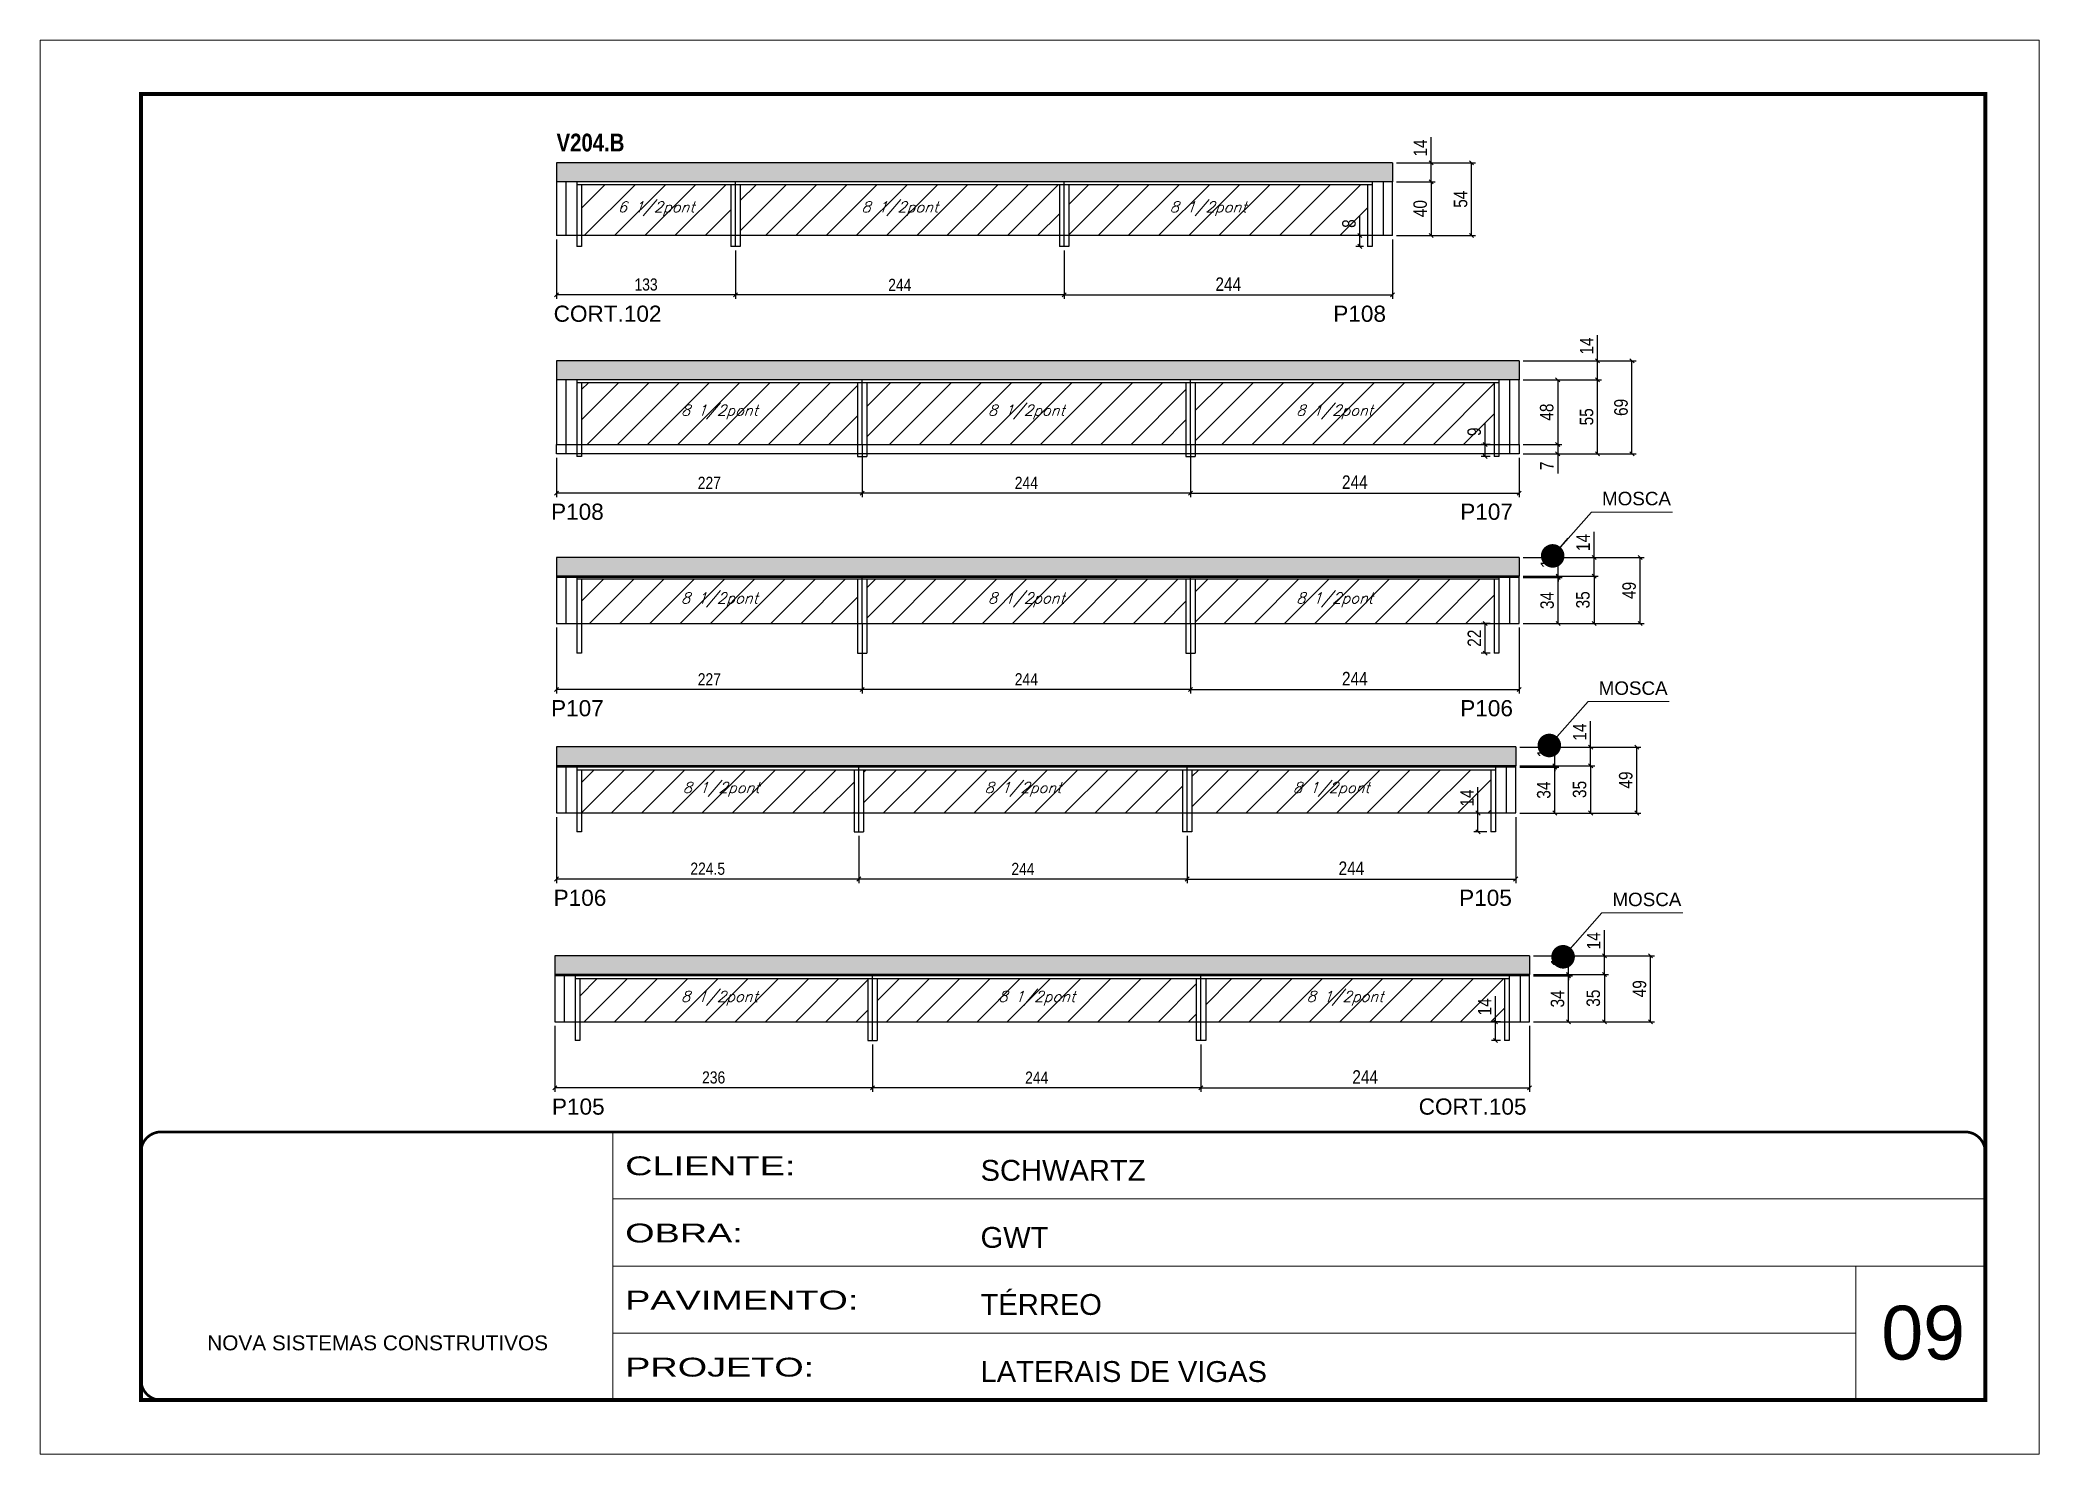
# Model space of a CAD drawing. Extents: x 2603 to 22413, y 1253 to 30260.
# Drawn here: x 2603 to 4088, y 26522 to 27572 of the extents above; entities that cross this region are included whole.
import ezdxf

# ---------------------------------------------------------------- set-up
doc = ezdxf.new("R2010")
doc.units = 0
doc.linetypes.add('CONTINUO', pattern=[0])
doc.linetypes.add('DASHED', pattern=[0.75, 0.5, -0.25])
for name, color, linetype in [('5', 5, 'Continuous'), ('COTA', 241, 'Continuous'), ('NOMENCLATURA', 7, 'Continuous'), ('Painéis', 200, 'Continuous'), ('SARR_2.2x7', 40, 'Continuous'), ('SARR_3.5x7', 81, 'Continuous'), ('texto', 7, 'Continuous')]:
    doc.layers.add(name, color=color, linetype=linetype)
for name, color, linetype, lineweight in [('CARIMBO', 255, 'Continuous', 9), ('Folhas', 255, 'Continuous', 9), ('Hachura', 251, 'Continuous', 9), ('SARRAFO DE PRESSAO', 251, 'DASHED', 9)]:
    doc.layers.add(name, color=color, linetype=linetype, lineweight=lineweight)
doc.styles.add('ARIAL', font='arial.ttf')
doc.styles.add('COTA TECNICA', font='techl___.ttf', dxfattribs={"height": 10})
doc.styles.add('COTA TECNICA-50', font='techl___.ttf', dxfattribs={"height": 9})
doc.styles.add('Romans', font='romans.shx')
doc.styles.get("Standard").update_dxf_attribs({"font": 'arial.ttf'})
doc.styles.add('TECNICA', font='techb___.ttf', dxfattribs={"height": 10})
doc.styles.add('Tecnologia', font='')
doc.styles.get('Tecnologia').set_extended_font_data('Forgotten Futurist')
doc.dimstyles.new('3x', dxfattribs={"dimtxt": 10, "dimasz": 5, "dimexe": 7, "dimexo": 5, "dimgap": 4, "dimtad": 1, "dimdec": 4, "dimlfac": 0.333333, "dimdsep": 46, "dimtxsty": 'Standard', "dimblk": 'DOT', "dimcen": 0.09, "dimclrd": 1, "dimclre": 1, "dimclrt": 2, "dimadec": 0, "dimazin": 2, "dimtfac": 1, "dimtdec": 4, "dimtmove": 0, "dimatfit": 3, "dimldrblk": 'DOT', "dimfxl": 1, "dimtolj": 1, "dimtzin": 0, "dimlwd": 9, "dimlwe": 9, "dimarcsym": 0})
doc.dimstyles.new('COTA PAINEL-50', dxfattribs={"dimtxt": 9, "dimasz": 3, "dimexe": 3, "dimexo": 3, "dimgap": 3, "dimtad": 1, "dimdec": 1, "dimzin": 12, "dimdsep": 46, "dimtxsty": 'COTA TECNICA-50', "dimblk1": 'OBLIQUE', "dimblk2": 'OBLIQUE', "dimsah": 1, "dimcen": 0.9, "dimclrd": 4, "dimclre": 4, "dimclrt": 240, "dimadec": 1, "dimazin": 3, "dimtfac": 1, "dimtdec": 1, "dimtmove": 0, "dimatfit": 3, "dimfxl": 1, "dimtolj": 1, "dimtzin": 12, "dimarcsym": 0})
doc.dimstyles.new('PAINEL', dxfattribs={"dimtxt": 10, "dimasz": 3, "dimexe": 3, "dimexo": 3, "dimgap": 3, "dimtad": 1, "dimdec": 1, "dimzin": 12, "dimdsep": 46, "dimtxsty": 'COTA TECNICA', "dimblk1": 'OBLIQUE', "dimblk2": 'OBLIQUE', "dimsah": 1, "dimcen": 0.9, "dimclrd": 4, "dimclre": 4, "dimclrt": 240, "dimadec": 1, "dimazin": 3, "dimtfac": 1, "dimtdec": 1, "dimtmove": 0, "dimatfit": 3, "dimfxl": 1, "dimtolj": 1, "dimtzin": 12, "dimarcsym": 0})

msp = doc.modelspace()

# ---------------------------------------------------------------- texts
at = {"layer": '5', "linetype": 'Continuous'}
for s, rotation, p in [('CORT.102', 359.99996, (2984.55, 27362.77)), ('P108', 359.99996, (3563.71, 27362.77)), ('P108', 359.99996, (2982.62, 27215.74)), ('P107', 359.99996, (3658.03, 27215.74)), ('P107', 359.99996, (2982.62, 27069.83)), ('P106', 359.99996, (3658.03, 27069.83)), ('P106', 359.99996, (2984.55, 26929.05)), ('P105', 359.99996, (3657.21, 26929.05)), ('P105', 0.00004, (2983.28, 26774.01)), ('CORT.105', 0.00004, (3627.15, 26774.01))]:
    msp.add_text(s, height=12, rotation=rotation, dxfattribs=at).set_placement(p)
at = {"layer": 'CARIMBO', "style": 'ARIAL'}
for s, height, p in [('MOSCA', 10, (3763.33, 27226.52)), ('MOSCA', 10, (3760.83, 27085.74)), ('MOSCA', 10, (3771.06, 26928.84)), ('09', 40, (3970.83, 26592.17))]:
    msp.add_text(s, height=height, dxfattribs=at).set_placement(p)
at = {"layer": 'NOMENCLATURA', "style": 'TECNICA'}
msp.add_text('V204.B', height=13.2, dxfattribs=at).set_placement((2986.71, 27489.28))
at = {"layer": 'texto', "color": 2, "char_height": 8, "attachment_point": 5, "style": 'Romans'}
for s, insert in [('{\\Q19;\\C256;6 1/2pont}', (3060.71, 27446.76)), ('{\\Q19;\\C256;8 1/2pont}', (3241.71, 27446.76)), ('{\\Q19;\\C256;8 1/2pont}', (3470.71, 27446.76)), ('{\\Q19;\\C256;8 1/2pont}', (3107.71, 27295.73)), ('{\\Q19;\\C256;8 1/2pont}', (3335.71, 27295.73)), ('{\\Q19;\\C256;8 1/2pont}', (3564.71, 27295.73)), ('{\\Q19;\\C256;8 1/2pont}', (3107.71, 27156.31)), ('{\\Q19;\\C256;8 1/2pont}', (3335.71, 27156.31)), ('{\\Q19;\\C256;8 1/2pont}', (3564.71, 27156.31)), ('{\\Q19;\\C256;8 1/2pont}', (3108.96, 27015.54)), ('{\\Q19;\\C256;8 1/2pont}', (3333.21, 27015.54)), ('{\\Q19;\\C256;8 1/2pont}', (3562.21, 27015.54)), ('{\\Q19;\\C256;8 1/2pont}', (3107.68, 26860.49)), ('{\\Q19;\\C256;8 1/2pont}', (3343.43, 26860.49)), ('{\\Q19;\\C256;8 1/2pont}', (3572.43, 26860.49))]:
    msp.add_mtext(s, dxfattribs=dict(at, insert=insert))

# ---------------------------------------------------------------- blocks, each defined once
blk = doc.blocks.new('9999999999')
at = {"color": 30, "linetype": 'CONTINUO'}
for p, q in [((98564.6, 34230.2), (98564.6, 34429.4)), ((98564.6, 34379.6), (99584, 34379.6)), ((98564.6, 34329.8), (99488, 34329.8)), ((99584, 34329.8), (99488, 34329.8)), ((99488, 34329.8), (99488, 34230.2)), ((98564.6, 34280), (99488, 34280))]:
    blk.add_line(p, q, dxfattribs=at)
at = {"color": 30, "linetype": 'CONTINUO', "const_width": 2}
blk.add_lwpolyline([(99584, 34230.2), (99584, 34414.4, 0.414214), (99569, 34429.4), (98229, 34429.4, 0.414214), (98214, 34414.4), (98214, 34245.2, 0.414214), (98229, 34230.2), (99584, 34230.2)], format="xyb", dxfattribs=at)
at = {"layer": 'Folhas'}
blk.add_lwpolyline([(98139, 34190.2), (99624, 34190.2), (99624, 35240.2), (98139, 35240.2)], close=True, dxfattribs=at)
at = {"layer": 'Folhas', "color": 30, "const_width": 3}
blk.add_lwpolyline([(98214, 34230.2), (99584, 34230.2), (99584, 35200.2), (98214, 35200.2)], close=True, dxfattribs=at)
at = {"color": 7, "linetype": 'Continuous', "ltscale": 5, "style": 'ARIAL'}
for s, height, p in [('SCHWARTZ', 15.48, (98837.7, 34393.1)), ('GWT', 15.48, (98837.7, 34343.3)), ('TÉRREO', 15.48, (98837.7, 34293.5)), ('NOVA SISTEMAS CONSTRUTIVOS', 11.059, (98263.2, 34267.2)), ('LATERAIS DE VIGAS', 15.483, (98837.7, 34243.7))]:
    blk.add_text(s, height=height, dxfattribs=at).set_placement(p)
at = {"layer": 'Folhas', "color": 7, "style": 'Tecnologia', "width": 1.5}
for s, p in [('CLIENTE:', (98573.7, 34397.2)), ('OBRA:', (98573.7, 34347.3)), ('PAVIMENTO:', (98573.7, 34297.5)), ('PROJETO:', (98573.7, 34247.7))]:
    blk.add_text(s, height=14, dxfattribs=at).set_placement(p)
blk = doc.blocks.new('_Oblique')
at = {"color": 0, "linetype": 'ByBlock', "lineweight": -2}
blk.add_line((-0.5, -0.5), (0.5, 0.5), dxfattribs=at)
blk = doc.blocks.new('*D580')
at = {"layer": 'COTA', "color": 4, "linetype": 'ByBlock', "lineweight": -2, "transparency": 16777216}
for p, q in [((3119.7, 27415.8), (3119.7, 27379.7)), ((3363.7, 27415.8), (3363.7, 27379.7)), ((3363.7, 27382.7), (3119.7, 27382.7))]:
    blk.add_line(p, q, dxfattribs=at)
at = {"layer": 'Defpoints', "color": 0, "linetype": 'ByBlock', "transparency": 16777216}
for p in [(3119.7, 27418.8), (3363.7, 27418.8), (3119.7, 27382.7)]:
    blk.add_point(p, dxfattribs=at)
at = {"layer": 'COTA', "color": 4, "linetype": 'ByBlock', "lineweight": -2, "transparency": 16777216, "xscale": 3, "yscale": 3, "zscale": 3, "rotation": 180}
blk.add_blockref('_Oblique', (3119.7, 27382.7), dxfattribs=at)
at = {"layer": 'COTA', "color": 4, "linetype": 'ByBlock', "lineweight": -2, "transparency": 16777216, "xscale": 3, "yscale": 3, "zscale": 3}
blk.add_blockref('_Oblique', (3363.7, 27382.7), dxfattribs=at)
at = {"layer": 'COTA', "color": 240, "linetype": 'ByBlock', "transparency": 16777216, "insert": (3241.7, 27390.2), "char_height": 9, "attachment_point": 5, "style": 'COTA TECNICA-50'}
blk.add_mtext('\\A1;244', dxfattribs=at)
blk = doc.blocks.new('*D2999')
at = {"layer": 'COTA', "color": 4, "linetype": 'ByBlock', "lineweight": -2, "transparency": 16777216}
for p, q in [((2986.7, 27423.8), (2986.7, 27379.7)), ((3119.7, 27415.8), (3119.7, 27379.7)), ((3119.7, 27382.7), (2986.7, 27382.7))]:
    blk.add_line(p, q, dxfattribs=at)
at = {"layer": 'Defpoints', "color": 0, "linetype": 'ByBlock', "transparency": 16777216}
for p in [(2986.7, 27426.8), (3119.7, 27418.8), (2986.7, 27382.7)]:
    blk.add_point(p, dxfattribs=at)
at = {"layer": 'COTA', "color": 4, "linetype": 'ByBlock', "lineweight": -2, "transparency": 16777216, "xscale": 3, "yscale": 3, "zscale": 3, "rotation": 180}
blk.add_blockref('_Oblique', (2986.7, 27382.7), dxfattribs=at)
at = {"layer": 'COTA', "color": 4, "linetype": 'ByBlock', "lineweight": -2, "transparency": 16777216, "xscale": 3, "yscale": 3, "zscale": 3}
blk.add_blockref('_Oblique', (3119.7, 27382.7), dxfattribs=at)
at = {"layer": 'COTA', "color": 240, "linetype": 'ByBlock', "transparency": 16777216, "insert": (3053.2, 27390.4), "char_height": 9, "attachment_point": 5, "style": 'COTA TECNICA-50'}
blk.add_mtext('\\A1;133', dxfattribs=at)
blk = doc.blocks.new('*D3000')
at = {"layer": 'COTA', "color": 4, "linetype": 'ByBlock', "lineweight": -2, "transparency": 16777216}
for p, q in [((3363.7, 27415.8), (3363.7, 27379.7)), ((3607.7, 27423.8), (3607.7, 27379.7)), ((3363.7, 27382.7), (3607.7, 27382.7))]:
    blk.add_line(p, q, dxfattribs=at)
at = {"layer": 'Defpoints', "color": 0, "linetype": 'ByBlock', "transparency": 16777216}
for p in [(3363.7, 27418.8), (3607.7, 27426.8), (3607.7, 27382.7)]:
    blk.add_point(p, dxfattribs=at)
at = {"layer": 'COTA', "color": 4, "linetype": 'ByBlock', "lineweight": -2, "transparency": 16777216, "xscale": 3, "yscale": 3, "zscale": 3, "rotation": 180}
blk.add_blockref('_Oblique', (3363.7, 27382.7), dxfattribs=at)
at = {"layer": 'COTA', "color": 4, "linetype": 'ByBlock', "lineweight": -2, "transparency": 16777216, "xscale": 3, "yscale": 3, "zscale": 3}
blk.add_blockref('_Oblique', (3607.7, 27382.7), dxfattribs=at)
at = {"layer": 'COTA', "color": 240, "linetype": 'ByBlock', "transparency": 16777216, "insert": (3485.7, 27390.7), "char_height": 10, "attachment_point": 5, "style": 'COTA TECNICA'}
blk.add_mtext('\\A1;244', dxfattribs=at)
blk = doc.blocks.new('*D3001')
at = {"layer": 'COTA', "color": 4, "linetype": 'ByBlock', "lineweight": -2, "transparency": 16777216}
for p, q in [((3610.7, 27466.8), (3639.4, 27466.8)), ((3636.4, 27466.8), (3636.4, 27426.8)), ((3610.7, 27426.8), (3639.4, 27426.8))]:
    blk.add_line(p, q, dxfattribs=at)
at = {"layer": 'Defpoints', "color": 0, "linetype": 'ByBlock', "transparency": 16777216}
for p in [(3607.7, 27466.8), (3607.7, 27426.8), (3636.4, 27426.8)]:
    blk.add_point(p, dxfattribs=at)
at = {"layer": 'COTA', "color": 4, "linetype": 'ByBlock', "lineweight": -2, "transparency": 16777216, "xscale": 3, "yscale": 3, "zscale": 3}
for p, rotation in [((3636.4, 27466.8), 90), ((3636.4, 27426.8), 270)]:
    blk.add_blockref('_Oblique', p, dxfattribs=dict(at, rotation=rotation))
at = {"layer": 'COTA', "color": 240, "linetype": 'ByBlock', "transparency": 16777216, "insert": (3628.3, 27446.8), "char_height": 10, "attachment_point": 5, "rotation": 90, "style": 'COTA TECNICA'}
blk.add_mtext('\\A1;40', dxfattribs=at)
blk = doc.blocks.new('*D3002')
at = {"layer": 'COTA', "color": 4, "linetype": 'ByBlock', "lineweight": -2, "transparency": 16777216}
for p, q in [((3636.4, 27480.8), (3636.4, 27499.9)), ((3610.7, 27480.8), (3639.4, 27480.8)), ((3636.4, 27466.8), (3636.4, 27480.8)), ((3610.7, 27466.8), (3639.4, 27466.8))]:
    blk.add_line(p, q, dxfattribs=at)
at = {"layer": 'Defpoints', "color": 0, "linetype": 'ByBlock', "transparency": 16777216}
for p in [(3607.7, 27480.8), (3636.4, 27480.8), (3607.7, 27466.8)]:
    blk.add_point(p, dxfattribs=at)
at = {"layer": 'COTA', "color": 4, "linetype": 'ByBlock', "lineweight": -2, "transparency": 16777216, "xscale": 3, "yscale": 3, "zscale": 3}
for p, rotation in [((3636.4, 27480.8), 90), ((3636.4, 27466.8), 270)]:
    blk.add_blockref('_Oblique', p, dxfattribs=dict(at, rotation=rotation))
at = {"layer": 'COTA', "color": 240, "linetype": 'ByBlock', "transparency": 16777216, "insert": (3628.3, 27491.8), "char_height": 10, "attachment_point": 5, "rotation": 90, "style": 'COTA TECNICA'}
blk.add_mtext('\\A1;14', dxfattribs=at)
blk = doc.blocks.new('*D3003')
at = {"layer": 'COTA', "color": 4, "linetype": 'ByBlock', "lineweight": -2, "transparency": 16777216}
for p, q in [((3610.7, 27480.8), (3669.4, 27480.8)), ((3666.4, 27426.8), (3666.4, 27480.8)), ((3610.7, 27426.8), (3669.4, 27426.8))]:
    blk.add_line(p, q, dxfattribs=at)
at = {"layer": 'Defpoints', "color": 0, "linetype": 'ByBlock', "transparency": 16777216}
for p in [(3607.7, 27480.8), (3666.4, 27480.8), (3607.7, 27426.8)]:
    blk.add_point(p, dxfattribs=at)
at = {"layer": 'COTA', "color": 4, "linetype": 'ByBlock', "lineweight": -2, "transparency": 16777216, "xscale": 3, "yscale": 3, "zscale": 3}
for p, rotation in [((3666.4, 27480.8), 90), ((3666.4, 27426.8), 270)]:
    blk.add_blockref('_Oblique', p, dxfattribs=dict(at, rotation=rotation))
at = {"layer": 'COTA', "color": 240, "linetype": 'ByBlock', "transparency": 16777216, "insert": (3658.3, 27453.8), "char_height": 10, "attachment_point": 5, "rotation": 90, "style": 'COTA TECNICA'}
blk.add_mtext('\\A1;54', dxfattribs=at)
blk = doc.blocks.new('*D581')
at = {"layer": 'COTA', "color": 4, "linetype": 'ByBlock', "lineweight": -2, "transparency": 16777216}
for p, q in [((3213.7, 27268.7), (3213.7, 27232.6)), ((3457.7, 27268.7), (3457.7, 27232.6)), ((3457.7, 27235.6), (3213.7, 27235.6))]:
    blk.add_line(p, q, dxfattribs=at)
at = {"layer": 'Defpoints', "color": 0, "linetype": 'ByBlock', "transparency": 16777216}
for p in [(3213.7, 27271.7), (3457.7, 27271.7), (3213.7, 27235.6)]:
    blk.add_point(p, dxfattribs=at)
at = {"layer": 'COTA', "color": 4, "linetype": 'ByBlock', "lineweight": -2, "transparency": 16777216, "xscale": 3, "yscale": 3, "zscale": 3, "rotation": 180}
blk.add_blockref('_Oblique', (3213.7, 27235.6), dxfattribs=at)
at = {"layer": 'COTA', "color": 4, "linetype": 'ByBlock', "lineweight": -2, "transparency": 16777216, "xscale": 3, "yscale": 3, "zscale": 3}
blk.add_blockref('_Oblique', (3457.7, 27235.6), dxfattribs=at)
at = {"layer": 'COTA', "color": 240, "linetype": 'ByBlock', "transparency": 16777216, "insert": (3335.7, 27243.2), "char_height": 9, "attachment_point": 5, "style": 'COTA TECNICA-50'}
blk.add_mtext('\\A1;244', dxfattribs=at)
blk = doc.blocks.new('*D3004')
at = {"layer": 'COTA', "color": 4, "linetype": 'ByBlock', "lineweight": -2, "transparency": 16777216}
for p, q in [((3213.7, 27268.7), (3213.7, 27232.6)), ((2986.7, 27261.7), (2986.7, 27232.6)), ((3213.7, 27235.6), (2986.7, 27235.6))]:
    blk.add_line(p, q, dxfattribs=at)
at = {"layer": 'Defpoints', "color": 0, "linetype": 'ByBlock', "transparency": 16777216}
for p in [(2986.7, 27264.7), (3213.7, 27271.7), (2986.7, 27235.6)]:
    blk.add_point(p, dxfattribs=at)
at = {"layer": 'COTA', "color": 4, "linetype": 'ByBlock', "lineweight": -2, "transparency": 16777216, "xscale": 3, "yscale": 3, "zscale": 3, "rotation": 180}
blk.add_blockref('_Oblique', (2986.7, 27235.6), dxfattribs=at)
at = {"layer": 'COTA', "color": 4, "linetype": 'ByBlock', "lineweight": -2, "transparency": 16777216, "xscale": 3, "yscale": 3, "zscale": 3}
blk.add_blockref('_Oblique', (3213.7, 27235.6), dxfattribs=at)
at = {"layer": 'COTA', "color": 240, "linetype": 'ByBlock', "transparency": 16777216, "insert": (3100.2, 27243.2), "char_height": 9, "attachment_point": 5, "style": 'COTA TECNICA-50'}
blk.add_mtext('\\A1;227', dxfattribs=at)
blk = doc.blocks.new('*D3005')
at = {"layer": 'COTA', "color": 4, "linetype": 'ByBlock', "lineweight": -2, "transparency": 16777216}
for p, q in [((3457.7, 27268.7), (3457.7, 27232.6)), ((3701.7, 27261.7), (3701.7, 27232.6)), ((3457.7, 27235.6), (3701.7, 27235.6))]:
    blk.add_line(p, q, dxfattribs=at)
at = {"layer": 'Defpoints', "color": 0, "linetype": 'ByBlock', "transparency": 16777216}
for p in [(3457.7, 27271.7), (3701.7, 27264.7), (3701.7, 27235.6)]:
    blk.add_point(p, dxfattribs=at)
at = {"layer": 'COTA', "color": 4, "linetype": 'ByBlock', "lineweight": -2, "transparency": 16777216, "xscale": 3, "yscale": 3, "zscale": 3, "rotation": 180}
blk.add_blockref('_Oblique', (3457.7, 27235.6), dxfattribs=at)
at = {"layer": 'COTA', "color": 4, "linetype": 'ByBlock', "lineweight": -2, "transparency": 16777216, "xscale": 3, "yscale": 3, "zscale": 3}
blk.add_blockref('_Oblique', (3701.7, 27235.6), dxfattribs=at)
at = {"layer": 'COTA', "color": 240, "linetype": 'ByBlock', "transparency": 16777216, "insert": (3579.7, 27243.7), "char_height": 10, "attachment_point": 5, "style": 'COTA TECNICA'}
blk.add_mtext('\\A1;244', dxfattribs=at)
blk = doc.blocks.new('*D3006')
at = {"layer": 'COTA', "color": 4, "linetype": 'ByBlock', "lineweight": -2, "transparency": 16777216}
for p, q in [((3704.7, 27319.7), (3733.4, 27319.7)), ((3730.4, 27319.7), (3730.4, 27271.7)), ((3704.7, 27271.7), (3733.4, 27271.7))]:
    blk.add_line(p, q, dxfattribs=at)
at = {"layer": 'Defpoints', "color": 0, "linetype": 'ByBlock', "transparency": 16777216}
for p in [(3701.7, 27319.7), (3701.7, 27271.7), (3730.4, 27271.7)]:
    blk.add_point(p, dxfattribs=at)
at = {"layer": 'COTA', "color": 4, "linetype": 'ByBlock', "lineweight": -2, "transparency": 16777216, "xscale": 3, "yscale": 3, "zscale": 3}
for p, rotation in [((3730.4, 27319.7), 90), ((3730.4, 27271.7), 270)]:
    blk.add_blockref('_Oblique', p, dxfattribs=dict(at, rotation=rotation))
at = {"layer": 'COTA', "color": 240, "linetype": 'ByBlock', "transparency": 16777216, "insert": (3722.3, 27295.7), "char_height": 10, "attachment_point": 5, "rotation": 90, "style": 'COTA TECNICA'}
blk.add_mtext('\\A1;48', dxfattribs=at)
blk = doc.blocks.new('*D3007')
at = {"layer": 'COTA', "color": 4, "linetype": 'ByBlock', "lineweight": -2, "transparency": 16777216}
for p, q in [((3760, 27333.7), (3760, 27352.8)), ((3704.7, 27333.7), (3763, 27333.7)), ((3760, 27319.7), (3760, 27333.7)), ((3704.7, 27319.7), (3763, 27319.7))]:
    blk.add_line(p, q, dxfattribs=at)
at = {"layer": 'Defpoints', "color": 0, "linetype": 'ByBlock', "transparency": 16777216}
for p in [(3701.7, 27333.7), (3760, 27333.7), (3701.7, 27319.7)]:
    blk.add_point(p, dxfattribs=at)
at = {"layer": 'COTA', "color": 4, "linetype": 'ByBlock', "lineweight": -2, "transparency": 16777216, "xscale": 3, "yscale": 3, "zscale": 3}
for p, rotation in [((3760, 27333.7), 90), ((3760, 27319.7), 270)]:
    blk.add_blockref('_Oblique', p, dxfattribs=dict(at, rotation=rotation))
at = {"layer": 'COTA', "color": 240, "linetype": 'ByBlock', "transparency": 16777216, "insert": (3751.9, 27344.8), "char_height": 10, "attachment_point": 5, "rotation": 90, "style": 'COTA TECNICA'}
blk.add_mtext('\\A1;14', dxfattribs=at)
blk = doc.blocks.new('*D3008')
at = {"layer": 'COTA', "color": 4, "linetype": 'ByBlock', "lineweight": -2, "transparency": 16777216}
for p, q in [((3704.7, 27333.7), (3788.6, 27333.7)), ((3785.6, 27264.7), (3785.6, 27333.7)), ((3704.7, 27264.7), (3788.6, 27264.7))]:
    blk.add_line(p, q, dxfattribs=at)
at = {"layer": 'Defpoints', "color": 0, "linetype": 'ByBlock', "transparency": 16777216}
for p in [(3701.7, 27333.7), (3785.6, 27333.7), (3701.7, 27264.7)]:
    blk.add_point(p, dxfattribs=at)
at = {"layer": 'COTA', "color": 4, "linetype": 'ByBlock', "lineweight": -2, "transparency": 16777216, "xscale": 3, "yscale": 3, "zscale": 3}
for p, rotation in [((3785.6, 27333.7), 90), ((3785.6, 27264.7), 270)]:
    blk.add_blockref('_Oblique', p, dxfattribs=dict(at, rotation=rotation))
at = {"layer": 'COTA', "color": 240, "linetype": 'ByBlock', "transparency": 16777216, "insert": (3777.5, 27299.2), "char_height": 10, "attachment_point": 5, "rotation": 90, "style": 'COTA TECNICA'}
blk.add_mtext('\\A1;69', dxfattribs=at)
blk = doc.blocks.new('*D582')
at = {"layer": 'COTA', "color": 4, "linetype": 'ByBlock', "lineweight": -2, "transparency": 16777216}
for p, q in [((3211.2, 26981), (3211.2, 26946)), ((3455.2, 26981), (3455.2, 26946)), ((3455.2, 26949), (3211.2, 26949))]:
    blk.add_line(p, q, dxfattribs=at)
at = {"layer": 'Defpoints', "color": 0, "linetype": 'ByBlock', "transparency": 16777216}
for p in [(3211.2, 26984), (3455.2, 26984), (3211.2, 26949)]:
    blk.add_point(p, dxfattribs=at)
at = {"layer": 'COTA', "color": 4, "linetype": 'ByBlock', "lineweight": -2, "transparency": 16777216, "xscale": 3, "yscale": 3, "zscale": 3, "rotation": 180}
blk.add_blockref('_Oblique', (3211.2, 26949), dxfattribs=at)
at = {"layer": 'COTA', "color": 4, "linetype": 'ByBlock', "lineweight": -2, "transparency": 16777216, "xscale": 3, "yscale": 3, "zscale": 3}
blk.add_blockref('_Oblique', (3455.2, 26949), dxfattribs=at)
at = {"layer": 'COTA', "color": 240, "linetype": 'ByBlock', "transparency": 16777216, "insert": (3333.2, 26956.5), "char_height": 9, "attachment_point": 5, "style": 'COTA TECNICA-50'}
blk.add_mtext('\\A1;244', dxfattribs=at)
blk = doc.blocks.new('*D3009')
at = {"layer": 'COTA', "color": 4, "linetype": 'ByBlock', "lineweight": -2, "transparency": 16777216}
for p, q in [((2986.7, 26995), (2986.7, 26946)), ((3211.2, 26981), (3211.2, 26946)), ((3211.2, 26949), (2986.7, 26949))]:
    blk.add_line(p, q, dxfattribs=at)
at = {"layer": 'Defpoints', "color": 0, "linetype": 'ByBlock', "transparency": 16777216}
for p in [(2986.7, 26998), (3211.2, 26984), (2986.7, 26949)]:
    blk.add_point(p, dxfattribs=at)
at = {"layer": 'COTA', "color": 4, "linetype": 'ByBlock', "lineweight": -2, "transparency": 16777216, "xscale": 3, "yscale": 3, "zscale": 3, "rotation": 180}
blk.add_blockref('_Oblique', (2986.7, 26949), dxfattribs=at)
at = {"layer": 'COTA', "color": 4, "linetype": 'ByBlock', "lineweight": -2, "transparency": 16777216, "xscale": 3, "yscale": 3, "zscale": 3}
blk.add_blockref('_Oblique', (3211.2, 26949), dxfattribs=at)
at = {"layer": 'COTA', "color": 240, "linetype": 'ByBlock', "transparency": 16777216, "insert": (3099, 26956.6), "char_height": 9, "attachment_point": 5, "style": 'COTA TECNICA-50'}
blk.add_mtext('\\A1;224.5', dxfattribs=at)
blk = doc.blocks.new('*D3010')
at = {"layer": 'COTA', "color": 4, "linetype": 'ByBlock', "lineweight": -2, "transparency": 16777216}
for p, q in [((3699.2, 26995), (3699.2, 26946)), ((3455.2, 26981), (3455.2, 26946)), ((3455.2, 26949), (3699.2, 26949))]:
    blk.add_line(p, q, dxfattribs=at)
at = {"layer": 'Defpoints', "color": 0, "linetype": 'ByBlock', "transparency": 16777216}
for p in [(3699.2, 26998), (3455.2, 26984), (3699.2, 26949)]:
    blk.add_point(p, dxfattribs=at)
at = {"layer": 'COTA', "color": 4, "linetype": 'ByBlock', "lineweight": -2, "transparency": 16777216, "xscale": 3, "yscale": 3, "zscale": 3, "rotation": 180}
blk.add_blockref('_Oblique', (3455.2, 26949), dxfattribs=at)
at = {"layer": 'COTA', "color": 4, "linetype": 'ByBlock', "lineweight": -2, "transparency": 16777216, "xscale": 3, "yscale": 3, "zscale": 3}
blk.add_blockref('_Oblique', (3699.2, 26949), dxfattribs=at)
at = {"layer": 'COTA', "color": 240, "linetype": 'ByBlock', "transparency": 16777216, "insert": (3577.2, 26957), "char_height": 10, "attachment_point": 5, "style": 'COTA TECNICA'}
blk.add_mtext('\\A1;244', dxfattribs=at)
blk = doc.blocks.new('*D3065')
at = {"layer": 'COTA', "color": 4, "linetype": 'ByBlock', "lineweight": -2, "transparency": 16777216}
for p, q in [((3676.5, 27271.7), (3676.5, 27287.4)), ((3680.2, 27271.7), (3673.5, 27271.7)), ((3676.5, 27262.7), (3676.5, 27271.7)), ((3680.2, 27262.7), (3673.5, 27262.7))]:
    blk.add_line(p, q, dxfattribs=at)
at = {"layer": 'Defpoints', "color": 0, "linetype": 'ByBlock', "transparency": 16777216}
for p in [(3676.5, 27271.7), (3683.2, 27271.7), (3683.2, 27262.7)]:
    blk.add_point(p, dxfattribs=at)
at = {"layer": 'COTA', "color": 4, "linetype": 'ByBlock', "lineweight": -2, "transparency": 16777216, "xscale": 3, "yscale": 3, "zscale": 3}
for p, rotation in [((3676.5, 27271.7), 90), ((3676.5, 27262.7), 270)]:
    blk.add_blockref('_Oblique', p, dxfattribs=dict(at, rotation=rotation))
at = {"layer": 'COTA', "color": 240, "linetype": 'ByBlock', "transparency": 16777216, "insert": (3668.4, 27281.1), "char_height": 10, "attachment_point": 5, "rotation": 90, "style": 'COTA TECNICA'}
blk.add_mtext('\\A1;9', dxfattribs=at)
blk = doc.blocks.new('*D614')
at = {"layer": 'COTA', "color": 4, "linetype": 'ByBlock', "lineweight": -2, "transparency": 16777216}
for p, q in [((3213.7, 27135.8), (3213.7, 27086.7)), ((3457.7, 27135.8), (3457.7, 27086.7)), ((3457.7, 27089.7), (3213.7, 27089.7))]:
    blk.add_line(p, q, dxfattribs=at)
at = {"layer": 'Defpoints', "color": 0, "linetype": 'ByBlock', "transparency": 16777216}
for p in [(3213.7, 27138.8), (3457.7, 27138.8), (3213.7, 27089.7)]:
    blk.add_point(p, dxfattribs=at)
at = {"layer": 'COTA', "color": 4, "linetype": 'ByBlock', "lineweight": -2, "transparency": 16777216, "xscale": 3, "yscale": 3, "zscale": 3, "rotation": 180}
blk.add_blockref('_Oblique', (3213.7, 27089.7), dxfattribs=at)
at = {"layer": 'COTA', "color": 4, "linetype": 'ByBlock', "lineweight": -2, "transparency": 16777216, "xscale": 3, "yscale": 3, "zscale": 3}
blk.add_blockref('_Oblique', (3457.7, 27089.7), dxfattribs=at)
at = {"layer": 'COTA', "color": 240, "linetype": 'ByBlock', "transparency": 16777216, "insert": (3335.7, 27097.3), "char_height": 9, "attachment_point": 5, "style": 'COTA TECNICA-50'}
blk.add_mtext('\\A1;244', dxfattribs=at)
blk = doc.blocks.new('*D3066')
at = {"layer": 'COTA', "color": 4, "linetype": 'ByBlock', "lineweight": -2, "transparency": 16777216}
for p, q in [((2986.7, 27135.8), (2986.7, 27086.7)), ((3213.7, 27135.8), (3213.7, 27086.7)), ((3213.7, 27089.7), (2986.7, 27089.7))]:
    blk.add_line(p, q, dxfattribs=at)
at = {"layer": 'Defpoints', "color": 0, "linetype": 'ByBlock', "transparency": 16777216}
for p in [(2986.7, 27138.8), (3213.7, 27138.8), (2986.7, 27089.7)]:
    blk.add_point(p, dxfattribs=at)
at = {"layer": 'COTA', "color": 4, "linetype": 'ByBlock', "lineweight": -2, "transparency": 16777216, "xscale": 3, "yscale": 3, "zscale": 3, "rotation": 180}
blk.add_blockref('_Oblique', (2986.7, 27089.7), dxfattribs=at)
at = {"layer": 'COTA', "color": 4, "linetype": 'ByBlock', "lineweight": -2, "transparency": 16777216, "xscale": 3, "yscale": 3, "zscale": 3}
blk.add_blockref('_Oblique', (3213.7, 27089.7), dxfattribs=at)
at = {"layer": 'COTA', "color": 240, "linetype": 'ByBlock', "transparency": 16777216, "insert": (3100.2, 27097.3), "char_height": 9, "attachment_point": 5, "style": 'COTA TECNICA-50'}
blk.add_mtext('\\A1;227', dxfattribs=at)
blk = doc.blocks.new('*D3067')
at = {"layer": 'COTA', "color": 4, "linetype": 'ByBlock', "lineweight": -2, "transparency": 16777216}
for p, q in [((3457.7, 27135.8), (3457.7, 27086.7)), ((3701.7, 27135.8), (3701.7, 27086.7)), ((3457.7, 27089.7), (3701.7, 27089.7))]:
    blk.add_line(p, q, dxfattribs=at)
at = {"layer": 'Defpoints', "color": 0, "linetype": 'ByBlock', "transparency": 16777216}
for p in [(3457.7, 27138.8), (3701.7, 27138.8), (3701.7, 27089.7)]:
    blk.add_point(p, dxfattribs=at)
at = {"layer": 'COTA', "color": 4, "linetype": 'ByBlock', "lineweight": -2, "transparency": 16777216, "xscale": 3, "yscale": 3, "zscale": 3, "rotation": 180}
blk.add_blockref('_Oblique', (3457.7, 27089.7), dxfattribs=at)
at = {"layer": 'COTA', "color": 4, "linetype": 'ByBlock', "lineweight": -2, "transparency": 16777216, "xscale": 3, "yscale": 3, "zscale": 3}
blk.add_blockref('_Oblique', (3701.7, 27089.7), dxfattribs=at)
at = {"layer": 'COTA', "color": 240, "linetype": 'ByBlock', "transparency": 16777216, "insert": (3579.7, 27097.8), "char_height": 10, "attachment_point": 5, "style": 'COTA TECNICA'}
blk.add_mtext('\\A1;244', dxfattribs=at)
blk = doc.blocks.new('*D3068')
at = {"layer": 'COTA', "color": 4, "linetype": 'ByBlock', "lineweight": -2, "transparency": 16777216}
for p, q in [((3680.2, 27138.8), (3673.5, 27138.8)), ((3676.5, 27116.8), (3676.5, 27138.8)), ((3680.2, 27116.8), (3673.5, 27116.8))]:
    blk.add_line(p, q, dxfattribs=at)
at = {"layer": 'Defpoints', "color": 0, "linetype": 'ByBlock', "transparency": 16777216}
for p in [(3676.5, 27138.8), (3683.2, 27138.8), (3683.2, 27116.8)]:
    blk.add_point(p, dxfattribs=at)
at = {"layer": 'COTA', "color": 4, "linetype": 'ByBlock', "lineweight": -2, "transparency": 16777216, "xscale": 3, "yscale": 3, "zscale": 3}
for p, rotation in [((3676.5, 27138.8), 90), ((3676.5, 27116.8), 270)]:
    blk.add_blockref('_Oblique', p, dxfattribs=dict(at, rotation=rotation))
at = {"layer": 'COTA', "color": 240, "linetype": 'ByBlock', "transparency": 16777216, "insert": (3668.5, 27127.8), "char_height": 10, "attachment_point": 5, "rotation": 90, "style": 'COTA TECNICA'}
blk.add_mtext('\\A1;22', dxfattribs=at)
blk = doc.blocks.new('*D3069')
at = {"layer": 'COTA', "color": 4, "linetype": 'ByBlock', "lineweight": -2, "transparency": 16777216}
for p, q in [((3583.5, 27426.8), (3583.5, 27441.6)), ((3586.2, 27426.8), (3580.5, 27426.8)), ((3586.2, 27418.8), (3580.5, 27418.8)), ((3583.5, 27418.8), (3583.5, 27426.8))]:
    blk.add_line(p, q, dxfattribs=at)
at = {"layer": 'Defpoints', "color": 0, "linetype": 'ByBlock', "transparency": 16777216}
for p in [(3583.5, 27426.8), (3589.2, 27426.8), (3589.2, 27418.8)]:
    blk.add_point(p, dxfattribs=at)
at = {"layer": 'COTA', "color": 4, "linetype": 'ByBlock', "lineweight": -2, "transparency": 16777216, "xscale": 3, "yscale": 3, "zscale": 3}
for p, rotation in [((3583.5, 27426.8), 90), ((3583.5, 27418.8), 270)]:
    blk.add_blockref('_Oblique', p, dxfattribs=dict(at, rotation=rotation))
at = {"layer": 'COTA', "color": 240, "linetype": 'ByBlock', "transparency": 16777216, "insert": (3575.4, 27435.7), "char_height": 10, "attachment_point": 5, "rotation": 90, "style": 'COTA TECNICA'}
blk.add_mtext('\\A1;8', dxfattribs=at)
blk = doc.blocks.new('*D3070')
at = {"layer": 'COTA', "color": 4, "linetype": 'ByBlock', "lineweight": -2, "transparency": 16777216}
for p, q in [((3704.7, 27271.7), (3733.4, 27271.7)), ((3704.7, 27264.7), (3733.4, 27264.7)), ((3730.4, 27271.7), (3730.4, 27264.7)), ((3730.4, 27264.7), (3730.4, 27250))]:
    blk.add_line(p, q, dxfattribs=at)
at = {"layer": 'Defpoints', "color": 0, "linetype": 'ByBlock', "transparency": 16777216}
for p in [(3701.7, 27271.7), (3701.7, 27264.7), (3730.4, 27264.7)]:
    blk.add_point(p, dxfattribs=at)
at = {"layer": 'COTA', "color": 4, "linetype": 'ByBlock', "lineweight": -2, "transparency": 16777216, "xscale": 3, "yscale": 3, "zscale": 3}
for p, rotation in [((3730.4, 27271.7), 90), ((3730.4, 27264.7), 270)]:
    blk.add_blockref('_Oblique', p, dxfattribs=dict(at, rotation=rotation))
at = {"layer": 'COTA', "color": 240, "linetype": 'ByBlock', "transparency": 16777216, "insert": (3722.3, 27255.9), "char_height": 10, "attachment_point": 5, "rotation": 90, "style": 'COTA TECNICA'}
blk.add_mtext('\\A1;7', dxfattribs=at)
blk = doc.blocks.new('*D3071')
at = {"layer": 'COTA', "color": 4, "linetype": 'ByBlock', "lineweight": -2, "transparency": 16777216}
for p, q in [((3704.7, 27319.7), (3763, 27319.7)), ((3760, 27264.7), (3760, 27319.7)), ((3704.7, 27264.7), (3763, 27264.7))]:
    blk.add_line(p, q, dxfattribs=at)
at = {"layer": 'Defpoints', "color": 0, "linetype": 'ByBlock', "transparency": 16777216}
for p in [(3701.7, 27319.7), (3760, 27319.7), (3701.7, 27264.7)]:
    blk.add_point(p, dxfattribs=at)
at = {"layer": 'COTA', "color": 4, "linetype": 'ByBlock', "lineweight": -2, "transparency": 16777216, "xscale": 3, "yscale": 3, "zscale": 3}
for p, rotation in [((3760, 27319.7), 90), ((3760, 27264.7), 270)]:
    blk.add_blockref('_Oblique', p, dxfattribs=dict(at, rotation=rotation))
at = {"layer": 'COTA', "color": 240, "linetype": 'ByBlock', "transparency": 16777216, "insert": (3751.9, 27292.2), "char_height": 10, "attachment_point": 5, "rotation": 90, "style": 'COTA TECNICA'}
blk.add_mtext('\\A1;55', dxfattribs=at)
blk = doc.blocks.new('*D615')
at = {"layer": 'COTA', "color": 4, "linetype": 'ByBlock', "lineweight": -2, "transparency": 16777216}
for p, q in [((3757.4, 27187.8), (3757.4, 27206.9)), ((3704.7, 27187.8), (3760.4, 27187.8)), ((3757.4, 27173.8), (3757.4, 27187.8)), ((3704.7, 27173.8), (3760.4, 27173.8))]:
    blk.add_line(p, q, dxfattribs=at)
at = {"layer": 'Defpoints', "color": 0, "linetype": 'ByBlock', "transparency": 16777216}
for p in [(3701.7, 27187.8), (3757.4, 27187.8), (3701.7, 27173.8)]:
    blk.add_point(p, dxfattribs=at)
at = {"layer": 'COTA', "color": 4, "linetype": 'ByBlock', "lineweight": -2, "transparency": 16777216, "xscale": 3, "yscale": 3, "zscale": 3}
for p, rotation in [((3757.4, 27187.8), 90), ((3757.4, 27173.8), 270)]:
    blk.add_blockref('_Oblique', p, dxfattribs=dict(at, rotation=rotation))
at = {"layer": 'COTA', "color": 240, "linetype": 'ByBlock', "transparency": 16777216, "insert": (3749.3, 27198.9), "char_height": 10, "attachment_point": 5, "rotation": 90, "style": 'COTA TECNICA'}
blk.add_mtext('\\A1;14', dxfattribs=at)
blk = doc.blocks.new('*D616')
at = {"layer": 'COTA', "color": 4, "linetype": 'ByBlock', "lineweight": -2, "transparency": 16777216}
for p, q in [((3704.7, 27173.8), (3760.4, 27173.8)), ((3757.4, 27173.8), (3757.4, 27138.8)), ((3704.7, 27138.8), (3760.4, 27138.8))]:
    blk.add_line(p, q, dxfattribs=at)
at = {"layer": 'Defpoints', "color": 0, "linetype": 'ByBlock', "transparency": 16777216}
for p in [(3701.7, 27173.8), (3701.7, 27138.8), (3757.4, 27138.8)]:
    blk.add_point(p, dxfattribs=at)
at = {"layer": 'COTA', "color": 4, "linetype": 'ByBlock', "lineweight": -2, "transparency": 16777216, "xscale": 3, "yscale": 3, "zscale": 3}
for p, rotation in [((3757.4, 27173.8), 90), ((3757.4, 27138.8), 270)]:
    blk.add_blockref('_Oblique', p, dxfattribs=dict(at, rotation=rotation))
at = {"layer": 'COTA', "color": 240, "linetype": 'ByBlock', "transparency": 16777216, "insert": (3749.2, 27156.3), "char_height": 10, "attachment_point": 5, "rotation": 90, "style": 'COTA TECNICA'}
blk.add_mtext('\\A1;35', dxfattribs=at)
blk = doc.blocks.new('*D617')
at = {"layer": 'COTA', "color": 4, "linetype": 'ByBlock', "lineweight": -2, "transparency": 16777216}
for p, q in [((3704.7, 27187.8), (3794.6, 27187.8)), ((3791.6, 27138.8), (3791.6, 27187.8)), ((3704.7, 27138.8), (3794.6, 27138.8))]:
    blk.add_line(p, q, dxfattribs=at)
at = {"layer": 'Defpoints', "color": 0, "linetype": 'ByBlock', "transparency": 16777216}
for p in [(3701.7, 27187.8), (3791.6, 27187.8), (3701.7, 27138.8)]:
    blk.add_point(p, dxfattribs=at)
at = {"layer": 'COTA', "color": 4, "linetype": 'ByBlock', "lineweight": -2, "transparency": 16777216, "xscale": 3, "yscale": 3, "zscale": 3}
for p, rotation in [((3791.6, 27187.8), 90), ((3791.6, 27138.8), 270)]:
    blk.add_blockref('_Oblique', p, dxfattribs=dict(at, rotation=rotation))
at = {"layer": 'COTA', "color": 240, "linetype": 'ByBlock', "transparency": 16777216, "insert": (3783.5, 27163.3), "char_height": 10, "attachment_point": 5, "rotation": 90, "style": 'COTA TECNICA'}
blk.add_mtext('\\A1;49', dxfattribs=at)
blk = doc.blocks.new('*D618')
at = {"layer": 'COTA', "color": 4, "linetype": 'ByBlock', "lineweight": -2, "transparency": 16777216}
for p, q in [((3704.7, 27172.8), (3733.8, 27172.8)), ((3730.8, 27138.8), (3730.8, 27172.8)), ((3704.7, 27138.8), (3733.8, 27138.8))]:
    blk.add_line(p, q, dxfattribs=at)
at = {"layer": 'Defpoints', "color": 0, "linetype": 'ByBlock', "transparency": 16777216}
for p in [(3701.7, 27172.8), (3730.8, 27172.8), (3701.7, 27138.8)]:
    blk.add_point(p, dxfattribs=at)
at = {"layer": 'COTA', "color": 4, "linetype": 'ByBlock', "lineweight": -2, "transparency": 16777216, "xscale": 3, "yscale": 3, "zscale": 3}
for p, rotation in [((3730.8, 27172.8), 90), ((3730.8, 27138.8), 270)]:
    blk.add_blockref('_Oblique', p, dxfattribs=dict(at, rotation=rotation))
at = {"layer": 'COTA', "color": 240, "linetype": 'ByBlock', "transparency": 16777216, "insert": (3722.6, 27155.8), "char_height": 10, "attachment_point": 5, "rotation": 90, "style": 'COTA TECNICA'}
blk.add_mtext('\\A1;34', dxfattribs=at)
blk = doc.blocks.new('*D619')
at = {"layer": 'COTA', "color": 4, "linetype": 'ByBlock', "lineweight": -2, "transparency": 16777216}
for p, q in [((3730.8, 27173.8), (3730.8, 27186.4)), ((3704.7, 27173.8), (3733.8, 27173.8)), ((3704.7, 27172.8), (3733.8, 27172.8)), ((3730.8, 27172.8), (3730.8, 27173.8)), ((3730.8, 27172.8), (3730.8, 27169.8))]:
    blk.add_line(p, q, dxfattribs=at)
at = {"layer": 'Defpoints', "color": 0, "linetype": 'ByBlock', "transparency": 16777216}
for p in [(3701.7, 27173.8), (3701.7, 27172.8), (3730.8, 27173.8)]:
    blk.add_point(p, dxfattribs=at)
at = {"layer": 'COTA', "color": 4, "linetype": 'ByBlock', "lineweight": -2, "transparency": 16777216, "xscale": 3, "yscale": 3, "zscale": 3}
for p, rotation in [((3730.8, 27173.8), 270), ((3730.8, 27172.8), 90)]:
    blk.add_blockref('_Oblique', p, dxfattribs=dict(at, rotation=rotation))
at = {"layer": 'COTA', "color": 240, "linetype": 'ByBlock', "transparency": 16777216, "insert": (3722.7, 27183.1), "char_height": 10, "attachment_point": 5, "rotation": 90, "style": 'COTA TECNICA'}
blk.add_mtext('\\A1;1', dxfattribs=at)
blk = doc.blocks.new('*D620')
at = {"layer": 'COTA', "color": 4, "linetype": 'ByBlock', "lineweight": -2, "transparency": 16777216}
for p, q in [((3754.9, 27047), (3754.9, 27066.2)), ((3702.2, 27047), (3757.9, 27047)), ((3754.9, 27033), (3754.9, 27047)), ((3702.2, 27033), (3757.9, 27033))]:
    blk.add_line(p, q, dxfattribs=at)
at = {"layer": 'Defpoints', "color": 0, "linetype": 'ByBlock', "transparency": 16777216}
for p in [(3699.2, 27047), (3754.9, 27047), (3699.2, 27033)]:
    blk.add_point(p, dxfattribs=at)
at = {"layer": 'COTA', "color": 4, "linetype": 'ByBlock', "lineweight": -2, "transparency": 16777216, "xscale": 3, "yscale": 3, "zscale": 3}
for p, rotation in [((3754.9, 27047), 90), ((3754.9, 27033), 270)]:
    blk.add_blockref('_Oblique', p, dxfattribs=dict(at, rotation=rotation))
at = {"layer": 'COTA', "color": 240, "linetype": 'ByBlock', "transparency": 16777216, "insert": (3746.8, 27058.1), "char_height": 10, "attachment_point": 5, "rotation": 90, "style": 'COTA TECNICA'}
blk.add_mtext('\\A1;14', dxfattribs=at)
blk = doc.blocks.new('*D621')
at = {"layer": 'COTA', "color": 4, "linetype": 'ByBlock', "lineweight": -2, "transparency": 16777216}
for p, q in [((3702.2, 27033), (3757.9, 27033)), ((3754.9, 27033), (3754.9, 26998)), ((3702.2, 26998), (3757.9, 26998))]:
    blk.add_line(p, q, dxfattribs=at)
at = {"layer": 'Defpoints', "color": 0, "linetype": 'ByBlock', "transparency": 16777216}
for p in [(3699.2, 27033), (3699.2, 26998), (3754.9, 26998)]:
    blk.add_point(p, dxfattribs=at)
at = {"layer": 'COTA', "color": 4, "linetype": 'ByBlock', "lineweight": -2, "transparency": 16777216, "xscale": 3, "yscale": 3, "zscale": 3}
for p, rotation in [((3754.9, 27033), 90), ((3754.9, 26998), 270)]:
    blk.add_blockref('_Oblique', p, dxfattribs=dict(at, rotation=rotation))
at = {"layer": 'COTA', "color": 240, "linetype": 'ByBlock', "transparency": 16777216, "insert": (3746.7, 27015.5), "char_height": 10, "attachment_point": 5, "rotation": 90, "style": 'COTA TECNICA'}
blk.add_mtext('\\A1;35', dxfattribs=at)
blk = doc.blocks.new('*D622')
at = {"layer": 'COTA', "color": 4, "linetype": 'ByBlock', "lineweight": -2, "transparency": 16777216}
for p, q in [((3702.2, 27047), (3792.1, 27047)), ((3789.1, 26998), (3789.1, 27047)), ((3702.2, 26998), (3792.1, 26998))]:
    blk.add_line(p, q, dxfattribs=at)
at = {"layer": 'Defpoints', "color": 0, "linetype": 'ByBlock', "transparency": 16777216}
for p in [(3699.2, 27047), (3789.1, 27047), (3699.2, 26998)]:
    blk.add_point(p, dxfattribs=at)
at = {"layer": 'COTA', "color": 4, "linetype": 'ByBlock', "lineweight": -2, "transparency": 16777216, "xscale": 3, "yscale": 3, "zscale": 3}
for p, rotation in [((3789.1, 27047), 90), ((3789.1, 26998), 270)]:
    blk.add_blockref('_Oblique', p, dxfattribs=dict(at, rotation=rotation))
at = {"layer": 'COTA', "color": 240, "linetype": 'ByBlock', "transparency": 16777216, "insert": (3781, 27022.5), "char_height": 10, "attachment_point": 5, "rotation": 90, "style": 'COTA TECNICA'}
blk.add_mtext('\\A1;49', dxfattribs=at)
blk = doc.blocks.new('*D623')
at = {"layer": 'COTA', "color": 4, "linetype": 'ByBlock', "lineweight": -2, "transparency": 16777216}
for p, q in [((3702.2, 27032), (3731.3, 27032)), ((3728.3, 26998), (3728.3, 27032)), ((3702.2, 26998), (3731.3, 26998))]:
    blk.add_line(p, q, dxfattribs=at)
at = {"layer": 'Defpoints', "color": 0, "linetype": 'ByBlock', "transparency": 16777216}
for p in [(3699.2, 27032), (3728.3, 27032), (3699.2, 26998)]:
    blk.add_point(p, dxfattribs=at)
at = {"layer": 'COTA', "color": 4, "linetype": 'ByBlock', "lineweight": -2, "transparency": 16777216, "xscale": 3, "yscale": 3, "zscale": 3}
for p, rotation in [((3728.3, 27032), 90), ((3728.3, 26998), 270)]:
    blk.add_blockref('_Oblique', p, dxfattribs=dict(at, rotation=rotation))
at = {"layer": 'COTA', "color": 240, "linetype": 'ByBlock', "transparency": 16777216, "insert": (3720.1, 27015), "char_height": 10, "attachment_point": 5, "rotation": 90, "style": 'COTA TECNICA'}
blk.add_mtext('\\A1;34', dxfattribs=at)
blk = doc.blocks.new('*D624')
at = {"layer": 'COTA', "color": 4, "linetype": 'ByBlock', "lineweight": -2, "transparency": 16777216}
for p, q in [((3728.3, 27033), (3728.3, 27045.6)), ((3702.2, 27033), (3731.3, 27033)), ((3702.2, 27032), (3731.3, 27032)), ((3728.3, 27032), (3728.3, 27033)), ((3728.3, 27032), (3728.3, 27029))]:
    blk.add_line(p, q, dxfattribs=at)
at = {"layer": 'Defpoints', "color": 0, "linetype": 'ByBlock', "transparency": 16777216}
for p in [(3699.2, 27033), (3699.2, 27032), (3728.3, 27033)]:
    blk.add_point(p, dxfattribs=at)
at = {"layer": 'COTA', "color": 4, "linetype": 'ByBlock', "lineweight": -2, "transparency": 16777216, "xscale": 3, "yscale": 3, "zscale": 3}
for p, rotation in [((3728.3, 27033), 270), ((3728.3, 27032), 90)]:
    blk.add_blockref('_Oblique', p, dxfattribs=dict(at, rotation=rotation))
at = {"layer": 'COTA', "color": 240, "linetype": 'ByBlock', "transparency": 16777216, "insert": (3720.2, 27042.3), "char_height": 10, "attachment_point": 5, "rotation": 90, "style": 'COTA TECNICA'}
blk.add_mtext('\\A1;1', dxfattribs=at)
blk = doc.blocks.new('*D571')
at = {"layer": 'COTA', "color": 4, "linetype": 'ByBlock', "lineweight": -2, "transparency": 16777216}
for p, q in [((3221.4, 26826), (3221.4, 26790.9)), ((3465.4, 26826), (3465.4, 26790.9)), ((3465.4, 26793.9), (3221.4, 26793.9))]:
    blk.add_line(p, q, dxfattribs=at)
at = {"layer": 'Defpoints', "color": 0, "linetype": 'ByBlock', "transparency": 16777216}
for p in [(3221.4, 26829), (3465.4, 26829), (3221.4, 26793.9)]:
    blk.add_point(p, dxfattribs=at)
at = {"layer": 'COTA', "color": 4, "linetype": 'ByBlock', "lineweight": -2, "transparency": 16777216, "xscale": 3, "yscale": 3, "zscale": 3, "rotation": 180}
blk.add_blockref('_Oblique', (3221.4, 26793.9), dxfattribs=at)
at = {"layer": 'COTA', "color": 4, "linetype": 'ByBlock', "lineweight": -2, "transparency": 16777216, "xscale": 3, "yscale": 3, "zscale": 3}
blk.add_blockref('_Oblique', (3465.4, 26793.9), dxfattribs=at)
at = {"layer": 'COTA', "color": 240, "linetype": 'ByBlock', "transparency": 16777216, "insert": (3343.4, 26801.5), "char_height": 9, "attachment_point": 5, "style": 'COTA TECNICA-50'}
blk.add_mtext('\\A1;244', dxfattribs=at)
blk = doc.blocks.new('*D2987')
at = {"layer": 'COTA', "color": 4, "linetype": 'ByBlock', "lineweight": -2, "transparency": 16777216}
for p, q in [((2985.4, 26840), (2985.4, 26790.9)), ((3221.4, 26826), (3221.4, 26790.9)), ((3221.4, 26793.9), (2985.4, 26793.9))]:
    blk.add_line(p, q, dxfattribs=at)
at = {"layer": 'Defpoints', "color": 0, "linetype": 'ByBlock', "transparency": 16777216}
for p in [(2985.4, 26843), (3221.4, 26829), (2985.4, 26793.9)]:
    blk.add_point(p, dxfattribs=at)
at = {"layer": 'COTA', "color": 4, "linetype": 'ByBlock', "lineweight": -2, "transparency": 16777216, "xscale": 3, "yscale": 3, "zscale": 3, "rotation": 180}
blk.add_blockref('_Oblique', (2985.4, 26793.9), dxfattribs=at)
at = {"layer": 'COTA', "color": 4, "linetype": 'ByBlock', "lineweight": -2, "transparency": 16777216, "xscale": 3, "yscale": 3, "zscale": 3}
blk.add_blockref('_Oblique', (3221.4, 26793.9), dxfattribs=at)
at = {"layer": 'COTA', "color": 240, "linetype": 'ByBlock', "transparency": 16777216, "insert": (3103.4, 26801.6), "char_height": 9, "attachment_point": 5, "style": 'COTA TECNICA-50'}
blk.add_mtext('\\A1;236', dxfattribs=at)
blk = doc.blocks.new('*D2988')
at = {"layer": 'COTA', "color": 4, "linetype": 'ByBlock', "lineweight": -2, "transparency": 16777216}
for p, q in [((3709.4, 26840), (3709.4, 26790.9)), ((3465.4, 26826), (3465.4, 26790.9)), ((3465.4, 26793.9), (3709.4, 26793.9))]:
    blk.add_line(p, q, dxfattribs=at)
at = {"layer": 'Defpoints', "color": 0, "linetype": 'ByBlock', "transparency": 16777216}
for p in [(3709.4, 26843), (3465.4, 26829), (3709.4, 26793.9)]:
    blk.add_point(p, dxfattribs=at)
at = {"layer": 'COTA', "color": 4, "linetype": 'ByBlock', "lineweight": -2, "transparency": 16777216, "xscale": 3, "yscale": 3, "zscale": 3, "rotation": 180}
blk.add_blockref('_Oblique', (3465.4, 26793.9), dxfattribs=at)
at = {"layer": 'COTA', "color": 4, "linetype": 'ByBlock', "lineweight": -2, "transparency": 16777216, "xscale": 3, "yscale": 3, "zscale": 3}
blk.add_blockref('_Oblique', (3709.4, 26793.9), dxfattribs=at)
at = {"layer": 'COTA', "color": 240, "linetype": 'ByBlock', "transparency": 16777216, "insert": (3587.4, 26802), "char_height": 10, "attachment_point": 5, "style": 'COTA TECNICA'}
blk.add_mtext('\\A1;244', dxfattribs=at)
blk = doc.blocks.new('*D572')
at = {"layer": 'COTA', "color": 4, "linetype": 'ByBlock', "lineweight": -2, "transparency": 16777216}
for p, q in [((3765.1, 26892), (3765.1, 26911.1)), ((3712.4, 26892), (3768.1, 26892)), ((3765.1, 26878), (3765.1, 26892)), ((3712.4, 26878), (3768.1, 26878))]:
    blk.add_line(p, q, dxfattribs=at)
at = {"layer": 'Defpoints', "color": 0, "linetype": 'ByBlock', "transparency": 16777216}
for p in [(3709.4, 26892), (3765.1, 26892), (3709.4, 26878)]:
    blk.add_point(p, dxfattribs=at)
at = {"layer": 'COTA', "color": 4, "linetype": 'ByBlock', "lineweight": -2, "transparency": 16777216, "xscale": 3, "yscale": 3, "zscale": 3}
for p, rotation in [((3765.1, 26892), 90), ((3765.1, 26878), 270)]:
    blk.add_blockref('_Oblique', p, dxfattribs=dict(at, rotation=rotation))
at = {"layer": 'COTA', "color": 240, "linetype": 'ByBlock', "transparency": 16777216, "insert": (3757.1, 26903.1), "char_height": 10, "attachment_point": 5, "rotation": 90, "style": 'COTA TECNICA'}
blk.add_mtext('\\A1;14', dxfattribs=at)
blk = doc.blocks.new('*D573')
at = {"layer": 'COTA', "color": 4, "linetype": 'ByBlock', "lineweight": -2, "transparency": 16777216}
for p, q in [((3712.4, 26878), (3768.1, 26878)), ((3765.1, 26878), (3765.1, 26843)), ((3712.4, 26843), (3768.1, 26843))]:
    blk.add_line(p, q, dxfattribs=at)
at = {"layer": 'Defpoints', "color": 0, "linetype": 'ByBlock', "transparency": 16777216}
for p in [(3709.4, 26878), (3709.4, 26843), (3765.1, 26843)]:
    blk.add_point(p, dxfattribs=at)
at = {"layer": 'COTA', "color": 4, "linetype": 'ByBlock', "lineweight": -2, "transparency": 16777216, "xscale": 3, "yscale": 3, "zscale": 3}
for p, rotation in [((3765.1, 26878), 90), ((3765.1, 26843), 270)]:
    blk.add_blockref('_Oblique', p, dxfattribs=dict(at, rotation=rotation))
at = {"layer": 'COTA', "color": 240, "linetype": 'ByBlock', "transparency": 16777216, "insert": (3756.9, 26860.5), "char_height": 10, "attachment_point": 5, "rotation": 90, "style": 'COTA TECNICA'}
blk.add_mtext('\\A1;35', dxfattribs=at)
blk = doc.blocks.new('*D574')
at = {"layer": 'COTA', "color": 4, "linetype": 'ByBlock', "lineweight": -2, "transparency": 16777216}
for p, q in [((3712.4, 26892), (3802.3, 26892)), ((3799.3, 26843), (3799.3, 26892)), ((3712.4, 26843), (3802.3, 26843))]:
    blk.add_line(p, q, dxfattribs=at)
at = {"layer": 'Defpoints', "color": 0, "linetype": 'ByBlock', "transparency": 16777216}
for p in [(3709.4, 26892), (3799.3, 26892), (3709.4, 26843)]:
    blk.add_point(p, dxfattribs=at)
at = {"layer": 'COTA', "color": 4, "linetype": 'ByBlock', "lineweight": -2, "transparency": 16777216, "xscale": 3, "yscale": 3, "zscale": 3}
for p, rotation in [((3799.3, 26892), 90), ((3799.3, 26843), 270)]:
    blk.add_blockref('_Oblique', p, dxfattribs=dict(at, rotation=rotation))
at = {"layer": 'COTA', "color": 240, "linetype": 'ByBlock', "transparency": 16777216, "insert": (3791.2, 26867.5), "char_height": 10, "attachment_point": 5, "rotation": 90, "style": 'COTA TECNICA'}
blk.add_mtext('\\A1;49', dxfattribs=at)
blk = doc.blocks.new('*D575')
at = {"layer": 'COTA', "color": 4, "linetype": 'ByBlock', "lineweight": -2, "transparency": 16777216}
for p, q in [((3712.4, 26877), (3741.5, 26877)), ((3738.5, 26843), (3738.5, 26877)), ((3712.4, 26843), (3741.5, 26843))]:
    blk.add_line(p, q, dxfattribs=at)
at = {"layer": 'Defpoints', "color": 0, "linetype": 'ByBlock', "transparency": 16777216}
for p in [(3709.4, 26877), (3738.5, 26877), (3709.4, 26843)]:
    blk.add_point(p, dxfattribs=at)
at = {"layer": 'COTA', "color": 4, "linetype": 'ByBlock', "lineweight": -2, "transparency": 16777216, "xscale": 3, "yscale": 3, "zscale": 3}
for p, rotation in [((3738.5, 26877), 90), ((3738.5, 26843), 270)]:
    blk.add_blockref('_Oblique', p, dxfattribs=dict(at, rotation=rotation))
at = {"layer": 'COTA', "color": 240, "linetype": 'ByBlock', "transparency": 16777216, "insert": (3730.3, 26860), "char_height": 10, "attachment_point": 5, "rotation": 90, "style": 'COTA TECNICA'}
blk.add_mtext('\\A1;34', dxfattribs=at)
blk = doc.blocks.new('*D576')
at = {"layer": 'COTA', "color": 4, "linetype": 'ByBlock', "lineweight": -2, "transparency": 16777216}
for p, q in [((3738.5, 26878), (3738.5, 26890.6)), ((3712.4, 26878), (3741.5, 26878)), ((3712.4, 26877), (3741.5, 26877)), ((3738.5, 26877), (3738.5, 26878)), ((3738.5, 26877), (3738.5, 26874))]:
    blk.add_line(p, q, dxfattribs=at)
at = {"layer": 'Defpoints', "color": 0, "linetype": 'ByBlock', "transparency": 16777216}
for p in [(3709.4, 26878), (3709.4, 26877), (3738.5, 26878)]:
    blk.add_point(p, dxfattribs=at)
at = {"layer": 'COTA', "color": 4, "linetype": 'ByBlock', "lineweight": -2, "transparency": 16777216, "xscale": 3, "yscale": 3, "zscale": 3}
for p, rotation in [((3738.5, 26878), 270), ((3738.5, 26877), 90)]:
    blk.add_blockref('_Oblique', p, dxfattribs=dict(at, rotation=rotation))
at = {"layer": 'COTA', "color": 240, "linetype": 'ByBlock', "transparency": 16777216, "insert": (3730.5, 26887.3), "char_height": 10, "attachment_point": 5, "rotation": 90, "style": 'COTA TECNICA'}
blk.add_mtext('\\A1;1', dxfattribs=at)
blk = doc.blocks.new('*D2993')
at = {"layer": 'COTA', "color": 4, "linetype": 'ByBlock', "lineweight": -2, "transparency": 16777216}
for p, q in [((3671.2, 26998), (3671.2, 27017.2)), ((3677.7, 26998), (3668.2, 26998)), ((3671.2, 26984), (3671.2, 26998)), ((3677.7, 26984), (3668.2, 26984))]:
    blk.add_line(p, q, dxfattribs=at)
at = {"layer": 'Defpoints', "color": 0, "linetype": 'ByBlock', "transparency": 16777216}
for p in [(3671.2, 26998), (3680.7, 26998), (3680.7, 26984)]:
    blk.add_point(p, dxfattribs=at)
at = {"layer": 'COTA', "color": 4, "linetype": 'ByBlock', "lineweight": -2, "transparency": 16777216, "xscale": 3, "yscale": 3, "zscale": 3}
for p, rotation in [((3671.2, 26998), 90), ((3671.2, 26984), 270)]:
    blk.add_blockref('_Oblique', p, dxfattribs=dict(at, rotation=rotation))
at = {"layer": 'COTA', "color": 240, "linetype": 'ByBlock', "transparency": 16777216, "insert": (3663.1, 27009.1), "char_height": 10, "attachment_point": 5, "rotation": 90, "style": 'COTA TECNICA'}
blk.add_mtext('\\A1;14', dxfattribs=at)
blk = doc.blocks.new('*D2994')
at = {"layer": 'COTA', "color": 4, "linetype": 'ByBlock', "lineweight": -2, "transparency": 16777216}
for p, q in [((3684.2, 26843), (3684.2, 26862.1)), ((3687.9, 26843), (3681.2, 26843)), ((3684.2, 26829), (3684.2, 26843)), ((3687.9, 26829), (3681.2, 26829))]:
    blk.add_line(p, q, dxfattribs=at)
at = {"layer": 'Defpoints', "color": 0, "linetype": 'ByBlock', "transparency": 16777216}
for p in [(3684.2, 26843), (3690.9, 26843), (3690.9, 26829)]:
    blk.add_point(p, dxfattribs=at)
at = {"layer": 'COTA', "color": 4, "linetype": 'ByBlock', "lineweight": -2, "transparency": 16777216, "xscale": 3, "yscale": 3, "zscale": 3}
for p, rotation in [((3684.2, 26843), 90), ((3684.2, 26829), 270)]:
    blk.add_blockref('_Oblique', p, dxfattribs=dict(at, rotation=rotation))
at = {"layer": 'COTA', "color": 240, "linetype": 'ByBlock', "transparency": 16777216, "insert": (3676.1, 26854.1), "char_height": 10, "attachment_point": 5, "rotation": 90, "style": 'COTA TECNICA'}
blk.add_mtext('\\A1;14', dxfattribs=at)
blk = doc.blocks.new('_Dot')
at = {"color": 0, "linetype": 'ByBlock', "lineweight": -2}
blk.add_line((-0.5, 0), (-1, 0), dxfattribs=at)
at = {"color": 0, "linetype": 'ByBlock', "const_width": 0.5}
blk.add_lwpolyline([(-0.25, 0, 1), (0.25, 0, 1)], format="xyb", close=True, dxfattribs=at)

# ---------------------------------------------------------------- dimensions: what is measured, and where the dimension line sits
at = {"layer": 'COTA', "linetype": 'ByBlock'}
for base, p1, p2, picture, middle in [((3636.37, 27480.76), (3607.71, 27466.76), (3607.71, 27480.76), '*D3002', (3628.3, 27491.82)), ((3666.42, 27480.76), (3607.71, 27426.76), (3607.71, 27480.76), '*D3003', (3658.31, 27453.76)), ((3636.37, 27426.76), (3607.71, 27466.76), (3607.71, 27426.76), '*D3001', (3628.27, 27446.76)), ((3583.51, 27426.76), (3589.21, 27418.76), (3589.21, 27426.76), '*D3069', (3575.42, 27435.67)), ((3760.01, 27333.73), (3701.71, 27319.73), (3701.71, 27333.73), '*D3007', (3751.93, 27344.79)), ((3785.6, 27333.73), (3701.71, 27264.73), (3701.71, 27333.73), '*D3008', (3777.47, 27299.23)), ((3730.37, 27271.73), (3701.71, 27319.73), (3701.71, 27271.73), '*D3006', (3722.28, 27295.73)), ((3760.01, 27319.73), (3701.71, 27264.73), (3701.71, 27319.73), '*D3071', (3751.9, 27292.23)), ((3676.47, 27271.73), (3683.21, 27262.73), (3683.21, 27271.73), '*D3065', (3668.38, 27281.06)), ((3730.37, 27264.73), (3701.71, 27271.73), (3701.71, 27264.73), '*D3070', (3722.3, 27255.86)), ((3757.42, 27187.81), (3701.71, 27173.81), (3701.71, 27187.81), '*D615', (3749.35, 27198.87)), ((3791.57, 27187.81), (3701.71, 27138.81), (3701.71, 27187.81), '*D617', (3783.46, 27163.31)), ((3730.78, 27173.81), (3701.71, 27172.81), (3701.71, 27173.81), '*D619', (3722.72, 27183.1)), ((3757.42, 27138.81), (3701.71, 27173.81), (3701.71, 27138.81), '*D616', (3749.2, 27156.31)), ((3730.78, 27172.81), (3701.71, 27138.81), (3701.71, 27172.81), '*D618', (3722.56, 27155.81)), ((3676.47, 27138.81), (3683.21, 27116.81), (3683.21, 27138.81), '*D3068', (3668.47, 27127.81)), ((3754.92, 27047.04), (3699.21, 27033.04), (3699.21, 27047.04), '*D620', (3746.85, 27058.1)), ((3789.07, 27047.04), (3699.21, 26998.04), (3699.21, 27047.04), '*D622', (3780.96, 27022.54)), ((3728.28, 27033.04), (3699.21, 27032.04), (3699.21, 27033.04), '*D624', (3720.22, 27042.33)), ((3754.92, 26998.04), (3699.21, 27033.04), (3699.21, 26998.04), '*D621', (3746.7, 27015.54)), ((3728.28, 27032.04), (3699.21, 26998.04), (3699.21, 27032.04), '*D623', (3720.06, 27015.04)), ((3671.15, 26998.04), (3680.71, 26984.04), (3680.71, 26998.04), '*D2993', (3663.08, 27009.1)), ((3765.15, 26891.99), (3709.43, 26877.99), (3709.43, 26891.99), '*D572', (3757.07, 26903.05)), ((3799.29, 26891.99), (3709.43, 26842.99), (3709.43, 26891.99), '*D574', (3791.19, 26867.49)), ((3738.51, 26877.99), (3709.43, 26876.99), (3709.43, 26877.99), '*D576', (3730.45, 26887.28)), ((3765.15, 26842.99), (3709.43, 26877.99), (3709.43, 26842.99), '*D573', (3756.93, 26860.49)), ((3738.51, 26876.99), (3709.43, 26842.99), (3709.43, 26876.99), '*D575', (3730.29, 26859.99)), ((3684.15, 26842.99), (3690.93, 26828.99), (3690.93, 26842.99), '*D2994', (3676.08, 26854.05))]:
    dim = msp.add_linear_dim(base=base, p1=p1, p2=p2, angle=90, dimstyle='PAINEL', dxfattribs=at)
    dim.commit()
    dim.dimension.update_dxf_attribs({"geometry": picture, "text_midpoint": middle})
for base, p1, p2, picture, middle in [((2986.71, 27382.67), (3119.71, 27418.76), (2986.71, 27426.76), '*D2999', (3053.21, 27390.37)), ((2986.71, 27235.64), (3213.71, 27271.73), (2986.71, 27264.73), '*D3004', (3100.21, 27243.21)), ((2986.71, 27089.72), (3213.71, 27138.81), (2986.71, 27138.81), '*D3066', (3100.21, 27097.29)), ((2986.71, 26948.95), (3211.21, 26984.04), (2986.71, 26998.04), '*D3009', (3098.96, 26956.55)), ((2985.43, 26793.9), (3221.43, 26828.99), (2985.43, 26842.99), '*D2987', (3103.43, 26801.6))]:
    dim = msp.add_linear_dim(base=base, p1=p1, p2=p2, angle=180, dimstyle='COTA PAINEL-50', override={"dimarcsym": 1}, dxfattribs=at)
    dim.commit()
    dim.dimension.update_dxf_attribs({"geometry": picture, "text_midpoint": middle})
for base, p1, p2, picture, middle in [((3119.71, 27382.67), (3363.71, 27418.76), (3119.71, 27418.76), '*D580', (3241.71, 27390.24)), ((3213.71, 27235.64), (3457.71, 27271.73), (3213.71, 27271.73), '*D581', (3335.71, 27243.21)), ((3213.71, 27089.72), (3457.71, 27138.81), (3213.71, 27138.81), '*D614', (3335.71, 27097.29)), ((3211.21, 26948.95), (3455.21, 26984.04), (3211.21, 26984.04), '*D582', (3333.21, 26956.52)), ((3221.43, 26793.9), (3465.43, 26828.99), (3221.43, 26828.99), '*D571', (3343.43, 26801.47))]:
    dim = msp.add_linear_dim(base=base, p1=p1, p2=p2, dimstyle='COTA PAINEL-50', override={"dimarcsym": 1}, dxfattribs=at)
    dim.commit()
    dim.dimension.update_dxf_attribs({"geometry": picture, "text_midpoint": middle})
for base, p1, p2, picture, middle in [((3607.71, 27382.67), (3363.71, 27418.76), (3607.71, 27426.76), '*D3000', (3485.71, 27390.74)), ((3701.71, 27235.64), (3457.71, 27271.73), (3701.71, 27264.73), '*D3005', (3579.71, 27243.72)), ((3701.71, 27089.72), (3457.71, 27138.81), (3701.71, 27138.81), '*D3067', (3579.71, 27097.8)), ((3699.21, 26948.95), (3455.21, 26984.04), (3699.21, 26998.04), '*D3010', (3577.21, 26957.03)), ((3709.43, 26793.9), (3465.43, 26828.99), (3709.43, 26842.99), '*D2988', (3587.43, 26801.98))]:
    dim = msp.add_linear_dim(base=base, p1=p1, p2=p2, dimstyle='PAINEL', dxfattribs=at)
    dim.commit()
    dim.dimension.update_dxf_attribs({"geometry": picture, "text_midpoint": middle})

# ---------------------------------------------------------------- hatches: boundary and pattern name
at = {"layer": 'COTA', "linetype": 'ByBlock'}
h = msp.add_hatch(dxfattribs=at)
h.set_pattern_fill('AR-CONC', color=256, scale=0.03)
h.set_pattern_definition([(50, (-129805.866, -5171.2233), (5.46554007, -0.47817257), [0.5715, -6.2865]), (355, (-129805.866, -5171.2233), (-1.05730264, 5.73170536), [0.4572, -5.02921753]), (100.4514447, (-129805.4107, -5171.263), (4.40823741, 5.25353256), [0.48570026, -5.34270734]), (46.1842, (-129805.866, -5169.699), (8.13237123, -1.26126984), [0.85725, -9.42975]), (96.6355576, (-129805.1885, -5169.8044), (7.122124, 7.42278374), [0.7285507, -8.01406824]), (351.184151, (-129805.866, -5169.699), (7.122124, 7.42278374), [0.685799, -7.54379196]), (21, (-129805.104, -5170.0803), (4.54843174, -3.06795595), [0.5715, -6.2865]), (326, (-129805.104, -5170.0803), (1.85406085, 5.52563898), [0.4572, -5.0292]), (71.451445, (-129804.725, -5170.336), (6.40249258, 2.45768307), [0.48570026, -5.34269813]), (37.5, (-129805.8662, -5171.2233), (0.092658098, 2.536651166), [0, -4.96824, 0, -5.1054, 0, -5.04825]), (7.5, (-129805.8662, -5171.2233), (2.004589875, 3.005417245), [0, -2.91084, 0, -4.85394, 0, -1.92405]), (327.5, (-129807.5654, -5171.2233), (4.067717855, -0.17186232), [0, -1.905, 0, -5.9436, 0, -7.8867]), (317.5, (-129808.3274, -5171.2233), (4.44387544, 0.76279473), [0, -2.4765, 0, -3.94716, 0, -5.6007])])
h.paths.add_polyline_path([(2986.71, 27480.76), (2986.71, 27466.76), (3607.71, 27466.76), (3607.71, 27480.76)])
h = msp.add_hatch(dxfattribs=at)
h.set_pattern_fill('AR-CONC', color=256, scale=0.03)
h.set_pattern_definition([(50, (-129711.866, -5318.2514), (5.46554007, -0.47817257), [0.5715, -6.2865]), (355, (-129711.866, -5318.2514), (-1.05730264, 5.73170536), [0.4572, -5.02921753]), (100.4514447, (-129711.4107, -5318.291), (4.40823741, 5.25353256), [0.48570026, -5.34270734]), (46.1842, (-129711.866, -5316.7274), (8.13237123, -1.26126984), [0.85725, -9.42975]), (96.6355576, (-129711.1885, -5316.8325), (7.122124, 7.42278374), [0.7285507, -8.01406824]), (351.184151, (-129711.866, -5316.727), (7.122124, 7.42278374), [0.685799, -7.54379196]), (21, (-129711.104, -5317.1084), (4.54843174, -3.06795595), [0.5715, -6.2865]), (326, (-129711.104, -5317.1084), (1.85406085, 5.52563898), [0.4572, -5.0292]), (71.451445, (-129710.725, -5317.364), (6.40249258, 2.45768307), [0.48570026, -5.34269813]), (37.5, (-129711.8662, -5318.2514), (0.092658098, 2.536651166), [0, -4.96824, 0, -5.1054, 0, -5.04825]), (7.5, (-129711.8662, -5318.2514), (2.004589875, 3.005417245), [0, -2.91084, 0, -4.85394, 0, -1.92405]), (327.5, (-129713.5654, -5318.2514), (4.067717855, -0.17186232), [0, -1.905, 0, -5.9436, 0, -7.8867]), (317.5, (-129714.3274, -5318.2514), (4.44387544, 0.76279473), [0, -2.4765, 0, -3.94716, 0, -5.6007])])
h.paths.add_polyline_path([(2986.71, 27333.73), (2986.71, 27319.73), (3701.71, 27319.73), (3701.71, 27333.73)])
h = msp.add_hatch(dxfattribs=at)
h.set_pattern_fill('AR-CONC', color=256, scale=0.03)
h.set_pattern_definition([(50, (-129711.866, -5464.169), (5.46554007, -0.47817257), [0.5715, -6.2865]), (355, (-129711.866, -5464.169), (-1.05730264, 5.73170536), [0.4572, -5.02921753]), (100.4514447, (-129711.4107, -5464.209), (4.40823741, 5.25353256), [0.48570026, -5.34270734]), (46.1842, (-129711.866, -5462.645), (8.13237123, -1.26126984), [0.85725, -9.42975]), (96.6355576, (-129711.1885, -5462.75), (7.122124, 7.42278374), [0.7285507, -8.01406824]), (351.184151, (-129711.866, -5462.645), (7.122124, 7.42278374), [0.685799, -7.54379196]), (21, (-129711.104, -5463.026), (4.54843174, -3.06795595), [0.5715, -6.2865]), (326, (-129711.104, -5463.026), (1.85406085, 5.52563898), [0.4572, -5.0292]), (71.451445, (-129710.725, -5463.2817), (6.40249258, 2.45768307), [0.48570026, -5.34269813]), (37.5, (-129711.8662, -5464.169), (0.092658098, 2.536651166), [0, -4.96824, 0, -5.1054, 0, -5.04825]), (7.5, (-129711.8662, -5464.169), (2.004589875, 3.005417245), [0, -2.91084, 0, -4.85394, 0, -1.92405]), (327.5, (-129713.5654, -5464.169), (4.067717855, -0.17186232), [0, -1.905, 0, -5.9436, 0, -7.8867]), (317.5, (-129714.3274, -5464.169), (4.44387544, 0.76279473), [0, -2.4765, 0, -3.94716, 0, -5.6007])])
h.paths.add_polyline_path([(2986.71, 27187.81), (2986.71, 27173.81), (3701.71, 27173.81), (3701.71, 27187.81)])
h = msp.add_hatch(dxfattribs=at)
h.set_pattern_fill('AR-CONC', color=256, scale=0.03)
h.set_pattern_definition([(50, (-129714.366, -5604.9416), (5.46554007, -0.47817257), [0.5715, -6.2865]), (355, (-129714.366, -5604.9416), (-1.05730264, 5.73170536), [0.4572, -5.02921753]), (100.4514447, (-129713.9107, -5604.9815), (4.40823741, 5.25353256), [0.48570026, -5.34270734]), (46.1842, (-129714.366, -5603.4176), (8.13237123, -1.26126984), [0.85725, -9.42975]), (96.6355576, (-129713.6885, -5603.523), (7.122124, 7.42278374), [0.7285507, -8.01406824]), (351.184151, (-129714.366, -5603.418), (7.122124, 7.42278374), [0.685799, -7.54379196]), (21, (-129713.604, -5603.7986), (4.54843174, -3.06795595), [0.5715, -6.2865]), (326, (-129713.604, -5603.7986), (1.85406085, 5.52563898), [0.4572, -5.0292]), (71.451445, (-129713.225, -5604.0543), (6.40249258, 2.45768307), [0.48570026, -5.34269813]), (37.5, (-129714.3662, -5604.9416), (0.092658098, 2.536651166), [0, -4.96824, 0, -5.1054, 0, -5.04825]), (7.5, (-129714.3662, -5604.9416), (2.004589875, 3.005417245), [0, -2.91084, 0, -4.85394, 0, -1.92405]), (327.5, (-129716.0654, -5604.9416), (4.067717855, -0.17186232), [0, -1.905, 0, -5.9436, 0, -7.8867]), (317.5, (-129716.8274, -5604.9416), (4.44387544, 0.76279473), [0, -2.4765, 0, -3.94716, 0, -5.6007])])
h.paths.add_polyline_path([(2986.71, 27047.04), (2986.71, 27033.04), (3699.21, 27033.04), (3699.21, 27047.04)])
h = msp.add_hatch(dxfattribs=at)
h.set_pattern_fill('AR-CONC', color=256, scale=0.03)
h.set_pattern_definition([(50, (-129704.1383, -5759.9897), (5.46554007, -0.47817257), [0.5715, -6.2865]), (355, (-129704.1383, -5759.99), (-1.05730264, 5.73170536), [0.4572, -5.02921753]), (100.4514447, (-129703.683, -5760.0296), (4.40823741, 5.25353256), [0.48570026, -5.34270734]), (46.1842, (-129704.138, -5758.466), (8.13237123, -1.26126984), [0.85725, -9.42975]), (96.6355576, (-129703.4606, -5758.571), (7.122124, 7.42278374), [0.7285507, -8.01406824]), (351.184151, (-129704.138, -5758.466), (7.122124, 7.42278374), [0.685799, -7.54379196]), (21, (-129703.3763, -5758.8467), (4.54843174, -3.06795595), [0.5715, -6.2865]), (326, (-129703.3763, -5758.847), (1.85406085, 5.52563898), [0.4572, -5.0292]), (71.451445, (-129702.997, -5759.1024), (6.40249258, 2.45768307), [0.48570026, -5.34269813]), (37.5, (-129704.1383, -5759.9897), (0.092658098, 2.536651166), [0, -4.96824, 0, -5.1054, 0, -5.04825]), (7.5, (-129704.1383, -5759.9897), (2.004589875, 3.005417245), [0, -2.91084, 0, -4.85394, 0, -1.92405]), (327.5, (-129705.8376, -5759.9897), (4.067717855, -0.17186232), [0, -1.905, 0, -5.9436, 0, -7.8867]), (317.5, (-129706.5996, -5759.9897), (4.44387544, 0.76279473), [0, -2.4765, 0, -3.94716, 0, -5.6007])])
h.paths.add_polyline_path([(2985.43, 26891.99), (2985.43, 26877.99), (3709.43, 26877.99), (3709.43, 26891.99)])
at = {"layer": 'Hachura', "linetype": 'ByBlock'}
h = msp.add_hatch(dxfattribs=at)
h.set_pattern_fill('ANSI31', color=256, scale=5)
h.set_pattern_definition([(45, (-126418.031, -5371.03), (-11.2253202, 11.2253202), [])])
h.paths.add_polyline_path([(3116.21, 27426.76), (3116.21, 27464.56), (3005.21, 27464.56), (3005.21, 27426.76)])
h.paths.add_polyline_path([(3360.21, 27426.76), (3360.21, 27464.56), (3123.21, 27464.56), (3123.21, 27426.76)])
h.paths.add_polyline_path([(3589.21, 27426.76), (3589.21, 27464.56), (3367.21, 27464.56), (3367.21, 27426.76)])
h.paths.add_polyline_path([(3683.21, 27271.73), (3683.21, 27317.53), (3461.21, 27317.53), (3461.21, 27271.73)])
h.paths.add_polyline_path([(3454.21, 27271.73), (3454.21, 27317.53), (3217.21, 27317.53), (3217.21, 27271.73)])
h.paths.add_polyline_path([(3005.21, 27317.53), (3005.21, 27271.73), (3210.21, 27271.73), (3210.21, 27317.53)])
h.paths.add_polyline_path([(3210.21, 27138.81), (3210.21, 27171.61), (3005.21, 27171.61), (3005.21, 27138.81)])
h.paths.add_polyline_path([(3454.21, 27138.81), (3454.21, 27171.61), (3217.21, 27171.61), (3217.21, 27138.81)])
h.paths.add_polyline_path([(3461.21, 27171.61), (3461.21, 27138.81), (3683.21, 27138.81), (3683.21, 27171.61)])
h.paths.add_polyline_path([(3680.71, 26998.04), (3680.71, 27029.84), (3458.71, 27029.84), (3458.71, 26998.04)])
h.paths.add_polyline_path([(3451.71, 27029.84), (3214.71, 27029.84), (3214.71, 26998.04), (3451.71, 26998.04)])
h.paths.add_polyline_path([(3005.21, 27029.84), (3005.21, 26998.04), (3207.71, 26998.04), (3207.71, 27029.84)])
h.paths.add_polyline_path([(3003.93, 26874.79), (3003.93, 26842.99), (3217.93, 26842.99), (3217.93, 26874.79)])
h.paths.add_polyline_path([(3461.93, 26842.99), (3461.93, 26874.79), (3224.93, 26874.79), (3224.93, 26842.99)])
h.paths.add_polyline_path([(3468.93, 26874.79), (3468.93, 26842.99), (3690.93, 26842.99), (3690.93, 26874.79)])

# ---------------------------------------------------------------- linework, layer by layer
at = {"layer": 'COTA', "linetype": 'ByBlock'}
for p, q in [((3607.71, 27480.76), (2986.71, 27480.76)), ((2986.71, 27480.76), (2986.71, 27466.76)), ((3607.71, 27480.76), (3607.71, 27466.76)), ((3005.21, 27418.76), (3001.71, 27418.76)), ((3123.21, 27418.76), (3116.21, 27418.76)), ((3367.21, 27418.76), (3360.21, 27418.76)), ((3592.71, 27418.76), (3589.21, 27418.76)), ((3701.71, 27333.73), (2986.71, 27333.73)), ((2986.71, 27333.73), (2986.71, 27319.73)), ((3701.71, 27333.73), (3701.71, 27319.73)), ((3213.71, 27271.73), (3213.71, 27262.73)), ((3457.71, 27271.73), (3457.71, 27262.73)), ((3005.21, 27262.73), (3001.71, 27262.73)), ((3210.21, 27262.73), (3217.21, 27262.73)), ((3454.21, 27262.73), (3461.21, 27262.73)), ((3686.71, 27262.73), (3683.21, 27262.73)), ((3701.71, 27187.81), (2986.71, 27187.81)), ((2986.71, 27187.81), (2986.71, 27173.81)), ((3701.71, 27187.81), (3701.71, 27173.81)), ((3213.71, 27138.81), (3213.71, 27116.81)), ((3457.71, 27138.81), (3457.71, 27116.81)), ((3005.21, 27116.81), (3001.71, 27116.81)), ((3210.21, 27116.81), (3217.21, 27116.81)), ((3454.21, 27116.81), (3461.21, 27116.81)), ((3686.71, 27116.81), (3683.21, 27116.81)), ((3699.21, 27047.04), (2986.71, 27047.04)), ((2986.71, 27047.04), (2986.71, 27033.04)), ((3699.21, 27047.04), (3699.21, 27033.04)), ((3005.21, 26984.04), (3001.71, 26984.04)), ((3207.71, 26984.04), (3214.71, 26984.04)), ((3458.71, 26984.04), (3451.71, 26984.04)), ((3684.21, 26984.04), (3680.71, 26984.04)), ((3709.43, 26891.99), (2985.43, 26891.99)), ((2985.43, 26891.99), (2985.43, 26877.99)), ((3709.43, 26891.99), (3709.43, 26877.99)), ((3003.93, 26828.99), (3000.43, 26828.99)), ((3217.93, 26828.99), (3224.93, 26828.99)), ((3468.93, 26828.99), (3461.93, 26828.99)), ((3694.43, 26828.99), (3690.93, 26828.99))]:
    msp.add_line(p, q, dxfattribs=at)
at = {"layer": 'Painéis', "linetype": 'Continuous'}
for p, q in [((2986.71, 27466.76), (2986.71, 27426.76)), ((3607.71, 27466.76), (2986.71, 27466.76)), ((3119.71, 27418.76), (3119.71, 27466.76)), ((3363.71, 27418.76), (3363.71, 27466.76)), ((3607.71, 27426.76), (3607.71, 27466.76)), ((3607.71, 27426.76), (2986.71, 27426.76)), ((2986.71, 27319.73), (2986.71, 27271.73)), ((3701.71, 27319.73), (2986.71, 27319.73)), ((3213.71, 27271.73), (3213.71, 27319.73)), ((3457.71, 27271.73), (3457.71, 27319.73)), ((3701.71, 27271.73), (3701.71, 27319.73)), ((2986.71, 27271.73), (3701.71, 27271.73)), ((2986.71, 27173.81), (2986.71, 27138.81)), ((3701.71, 27173.81), (2986.71, 27173.81)), ((3701.71, 27172.81), (2986.71, 27172.81)), ((3213.71, 27138.81), (3213.71, 27173.81)), ((3457.71, 27138.81), (3457.71, 27173.81)), ((3701.71, 27138.81), (3701.71, 27173.81)), ((2986.71, 27138.81), (3701.71, 27138.81)), ((2986.71, 27033.04), (2986.71, 26998.04)), ((3699.21, 27033.04), (2986.71, 27033.04)), ((3699.21, 27032.04), (2986.71, 27032.04)), ((3211.21, 26984.04), (3211.21, 27033.04)), ((3455.21, 26984.04), (3455.21, 27033.04)), ((3699.21, 26998.04), (3699.21, 27033.04)), ((2986.71, 26998.04), (3699.21, 26998.04)), ((2985.43, 26877.99), (2985.43, 26842.99)), ((3709.43, 26877.99), (2985.43, 26877.99)), ((3709.43, 26876.99), (2985.43, 26876.99)), ((3221.43, 26828.99), (3221.43, 26877.99)), ((3465.43, 26828.99), (3465.43, 26877.99)), ((3709.43, 26842.99), (3709.43, 26877.99)), ((2985.43, 26842.99), (3709.43, 26842.99))]:
    msp.add_line(p, q, dxfattribs=at)
msp.add_lwpolyline([(2986.71, 27271.73), (3701.71, 27271.73), (3701.71, 27264.73), (2986.71, 27264.73)], close=True, dxfattribs=at)
at = {"layer": 'SARR_2.2x7', "linetype": 'Continuous'}
for p, q in [((2993.71, 27466.76), (2993.71, 27426.76)), ((3119.71, 27464.56), (3001.71, 27464.56)), ((3363.71, 27464.56), (3119.71, 27464.56)), ((3592.71, 27464.56), (3363.71, 27464.56)), ((3600.71, 27466.76), (3600.71, 27426.76)), ((2993.71, 27319.73), (2993.71, 27271.73)), ((3213.71, 27317.53), (3001.71, 27317.53)), ((3457.71, 27317.53), (3213.71, 27317.53)), ((3686.71, 27317.53), (3457.71, 27317.53)), ((3694.71, 27319.73), (3694.71, 27271.73)), ((2993.71, 27271.73), (2993.71, 27264.73)), ((3694.71, 27271.73), (3694.71, 27264.73)), ((2993.71, 27173.81), (2993.71, 27138.81)), ((3213.71, 27171.61), (3001.71, 27171.61)), ((3457.71, 27171.61), (3213.71, 27171.61)), ((3686.71, 27171.61), (3457.71, 27171.61)), ((3694.71, 27173.81), (3694.71, 27138.81)), ((2993.71, 27033.04), (2993.71, 26998.04)), ((3211.21, 27029.84), (3001.71, 27029.84)), ((3455.21, 27029.84), (3211.21, 27029.84)), ((3684.21, 27029.84), (3455.21, 27029.84)), ((3692.21, 27033.04), (3692.21, 26998.04)), ((2992.43, 26877.99), (2992.43, 26842.99)), ((3221.43, 26874.79), (3000.43, 26874.79)), ((3465.43, 26874.79), (3221.43, 26874.79)), ((3694.43, 26874.79), (3465.43, 26874.79)), ((3702.43, 26877.99), (3702.43, 26842.99))]:
    msp.add_line(p, q, dxfattribs=at)
at = {"layer": 'SARR_3.5x7'}
for p, q in [((3001.71, 27466.76), (3001.71, 27418.76)), ((3005.21, 27464.56), (3005.21, 27418.76)), ((3116.21, 27464.56), (3116.21, 27418.76)), ((3123.21, 27464.56), (3123.21, 27418.76)), ((3360.21, 27464.56), (3360.21, 27418.76)), ((3367.21, 27464.56), (3367.21, 27418.76)), ((3589.21, 27464.56), (3589.21, 27418.76)), ((3592.71, 27466.76), (3592.71, 27418.76)), ((3001.71, 27319.73), (3001.71, 27262.73)), ((3005.21, 27317.53), (3005.21, 27262.73)), ((3210.21, 27317.53), (3210.21, 27262.73)), ((3217.21, 27317.53), (3217.21, 27262.73)), ((3454.21, 27317.53), (3454.21, 27262.73)), ((3461.21, 27317.53), (3461.21, 27262.73)), ((3683.21, 27317.53), (3683.21, 27262.73)), ((3686.71, 27319.73), (3686.71, 27262.73)), ((3001.71, 27173.81), (3001.71, 27116.81)), ((3005.21, 27171.61), (3005.21, 27116.81)), ((3210.21, 27171.61), (3210.21, 27116.81)), ((3217.21, 27171.61), (3217.21, 27116.81)), ((3454.21, 27171.61), (3454.21, 27116.81)), ((3461.21, 27171.61), (3461.21, 27116.81)), ((3683.21, 27171.61), (3683.21, 27116.81)), ((3686.71, 27173.81), (3686.71, 27116.81)), ((3001.71, 27033.04), (3001.71, 26984.04)), ((3005.21, 27029.84), (3005.21, 26984.04)), ((3207.71, 27029.84), (3207.71, 26984.04)), ((3214.71, 27029.84), (3214.71, 26984.04)), ((3451.71, 27029.84), (3451.71, 26984.04)), ((3458.71, 27029.84), (3458.71, 26984.04)), ((3680.71, 27029.84), (3680.71, 26984.04)), ((3684.21, 27033.04), (3684.21, 26984.04)), ((3000.43, 26877.99), (3000.43, 26828.99)), ((3003.93, 26874.79), (3003.93, 26828.99)), ((3217.93, 26874.79), (3217.93, 26828.99)), ((3224.93, 26874.79), (3224.93, 26828.99)), ((3461.93, 26874.79), (3461.93, 26828.99)), ((3468.93, 26874.79), (3468.93, 26828.99)), ((3690.93, 26874.79), (3690.93, 26828.99)), ((3694.43, 26877.99), (3694.43, 26828.99))]:
    msp.add_line(p, q, dxfattribs=at)

# ---------------------------------------------------------------- block references
at = {"layer": 'SARRAFO DE PRESSAO', "color": 6, "linetype": 'ByBlock'}
msp.add_blockref('9999999999', (-95536.01, -7668.18), dxfattribs=at)

msp.set_redraw_order([(e.dxf.handle, doc.entitydb.next_handle()) for e in msp.query("TEXT MTEXT ATTDEF DIMENSION ARC_DIMENSION")])  # texts and dimensions are drawn at this point

# ---------------------------------------------------------------- leaders
at = {"layer": 'Hachura'}
for points in [[(3726.69, 27188.92), (3755.54, 27221.52), (3815.61, 27221.52)], [(3724.19, 27048.15), (3753.04, 27080.74), (3813.11, 27080.74)], [(3734.42, 26891.24), (3763.27, 26923.84), (3823.34, 26923.84)]]:
    msp.add_leader(points, dimstyle='3x', override={"dimasz": 17.5, "dimgap": 4, "dimtad": 0}, dxfattribs=at)

doc.saveas('drawing.dxf')
